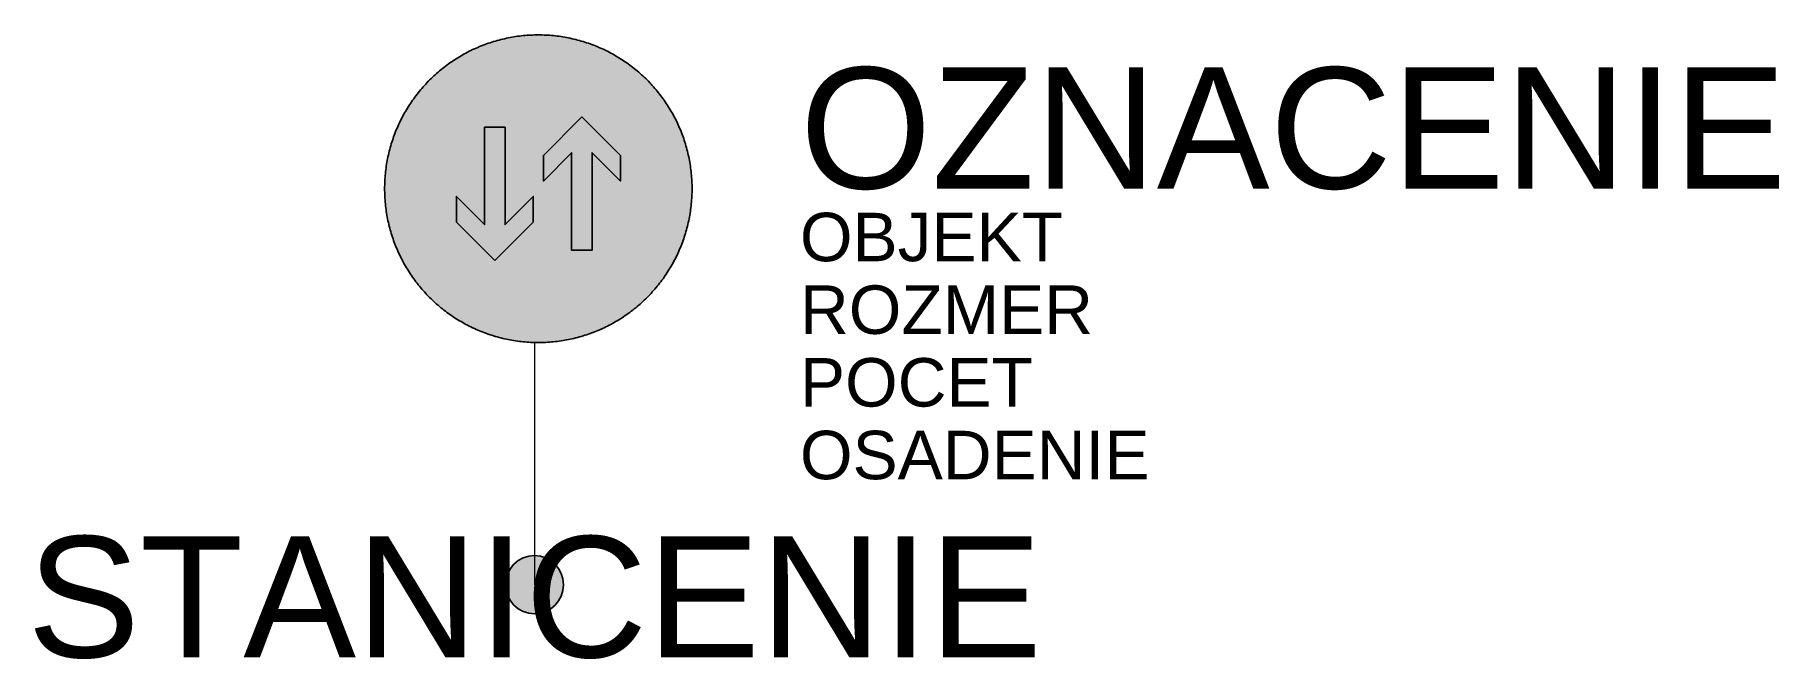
# Model space of a CAD drawing. Header units: metres. Extents: x -10.3 to 25.7, y -1.5 to 11.3.
import ezdxf
from ezdxf.enums import TextEntityAlignment as Align

# ---------------------------------------------------------------- set-up
doc = ezdxf.new("R2010")
doc.units = ezdxf.units.M
doc.layers.get('Defpoints').update_dxf_attribs({"color": 140, "lineweight": 5})
doc.styles.get("Standard").update_dxf_attribs({"font": 'arial.ttf'})

msp = doc.modelspace()

# ---------------------------------------------------------------- hatches: boundary and pattern name
at = {"true_color": 0xf1efea}
msp.add_hatch(color=7, dxfattribs=at).paths.add_polyline_path([(3.253884, 8.174093), (3.253587, 8.213507), (3.2529, 8.252903), (3.251682, 8.292221), (3.24993, 8.331464), (3.247719, 8.370707), (3.245052, 8.409797), (3.241929, 8.44889), (3.238347, 8.487827), (3.234231, 8.526764), (3.229659, 8.565551), (3.224556, 8.60426), (3.219069, 8.642894), (3.213048, 8.68145), (3.206571, 8.719856), (3.199638, 8.758184), (3.192246, 8.796362), (3.184398, 8.834462), (3.176091, 8.872409), (3.167328, 8.910203), (3.158109, 8.947922), (3.148431, 8.985566), (3.138297, 9.022979), (3.127629, 9.060317), (3.11658, 9.097427), (3.10515, 9.134459), (3.093186, 9.171341), (3.080766, 9.207992), (3.067965, 9.244568), (3.05463, 9.280916), (3.040914, 9.317189), (3.026739, 9.353231), (3.012186, 9.389045), (2.997174, 9.424706), (2.981706, 9.460214), (2.965779, 9.495572), (2.949396, 9.530624), (2.932632, 9.565601), (2.915487, 9.600272), (2.897886, 9.63479), (2.879826, 9.66908), (2.861385, 9.703217), (2.842488, 9.737051), (2.823132, 9.770729), (2.803473, 9.804182), (2.78328, 9.837329), (2.762784, 9.870323), (2.741829, 9.903014), (2.720415, 9.935552), (2.698623, 9.967784), (2.676447, 9.999788), (2.653818, 10.031486), (2.63088, 10.062956), (2.607411, 10.094198), (2.583636, 10.125137), (2.559405, 10.15577), (2.534868, 10.186172), (2.5098, 10.216349), (2.484423, 10.246142), (2.458668, 10.275707), (2.432457, 10.304969), (2.405937, 10.334), (2.378964, 10.362653), (2.351607, 10.390997), (2.323947, 10.419041), (2.295828, 10.446776), (2.267484, 10.474133), (2.238831, 10.501106), (2.2098, 10.527626), (2.180538, 10.553837), (2.150973, 10.579592), (2.12118, 10.604969), (2.091003, 10.629962), (2.060601, 10.654574), (2.029968, 10.678805), (1.999029, 10.70258), (1.967787, 10.725974), (1.936317, 10.748987), (1.904541, 10.771616), (1.872615, 10.793792), (1.840383, 10.815584), (1.807845, 10.836998), (1.775154, 10.857953), (1.74216, 10.878449), (1.709013, 10.898642), (1.67556, 10.918379), (1.641882, 10.937657), (1.608048, 10.956554), (1.573911, 10.974995), (1.539621, 10.993055), (1.505103, 11.010656), (1.470432, 11.027879), (1.435455, 11.044643), (1.400403, 11.060948), (1.365045, 11.076875), (1.329537, 11.092343), (1.293876, 11.107355), (1.257984, 11.121986), (1.221942, 11.136083), (1.185747, 11.149874), (1.149399, 11.163134), (1.112823, 11.175935), (1.076172, 11.188355), (1.03929, 11.200319), (1.002258, 11.211824), (0.965073, 11.222873), (0.92781, 11.233466), (0.890319, 11.2436), (0.852753, 11.253278), (0.815034, 11.262497), (0.77724, 11.271338), (0.739215, 11.279642), (0.701193, 11.28749), (0.66294, 11.294882), (0.624612, 11.301818), (0.586206, 11.308295), (0.547725, 11.314238), (0.509091, 11.3198), (0.470382, 11.324828), (0.43152, 11.3294), (0.392658, 11.333516), (0.353721, 11.337173), (0.314628, 11.340299), (0.275463, 11.342966), (0.236295, 11.345174), (0.197052, 11.346851), (0.157656, 11.348069), (0.118263, 11.348831), (0.078867, 11.349062), (0.039396, 11.348831), (0, 11.348069), (-0.039321, 11.346851), (-0.078564, 11.345174), (-0.117807, 11.342966), (-0.156897, 11.340299), (-0.195987, 11.337173), (-0.234924, 11.333516), (-0.273864, 11.3294), (-0.312648, 11.324828), (-0.35136, 11.3198), (-0.389991, 11.314238), (-0.42855, 11.308295), (-0.466953, 11.301818), (-0.505284, 11.294882), (-0.543459, 11.28749), (-0.581559, 11.279642), (-0.619506, 11.271338), (-0.657303, 11.262497), (-0.695022, 11.253278), (-0.732663, 11.2436), (-0.770079, 11.233466), (-0.807417, 11.222873), (-0.844524, 11.211824), (-0.881559, 11.200319), (-0.918438, 11.188355), (-0.955092, 11.175935), (-0.991668, 11.163134), (-1.028016, 11.149874), (-1.064286, 11.136083), (-1.100328, 11.121986), (-1.136142, 11.107355), (-1.171803, 11.092343), (-1.207314, 11.076875), (-1.242669, 11.060948), (-1.277799, 11.044643), (-1.312698, 11.027879), (-1.347369, 11.010656), (-1.381887, 10.993055), (-1.416177, 10.974995), (-1.450314, 10.956554), (-1.484148, 10.937657), (-1.517829, 10.918379), (-1.551279, 10.898642), (-1.584426, 10.878449), (-1.617423, 10.857953), (-1.650111, 10.836998), (-1.682649, 10.815584), (-1.714881, 10.793792), (-1.746885, 10.771616), (-1.778586, 10.748987), (-1.810056, 10.725974), (-1.841298, 10.70258), (-1.872234, 10.678805), (-1.902867, 10.654574), (-1.933272, 10.629962), (-1.963446, 10.604969), (-1.993239, 10.579592), (-2.022807, 10.553837), (-2.052066, 10.527626), (-2.0811, 10.501106), (-2.10975, 10.474133), (-2.138097, 10.446776), (-2.166213, 10.419041), (-2.193876, 10.390997), (-2.22123, 10.362653), (-2.248206, 10.334), (-2.274723, 10.304969), (-2.300937, 10.275707), (-2.326692, 10.246142), (-2.352066, 10.216349), (-2.377059, 10.186172), (-2.401671, 10.15577), (-2.425905, 10.125137), (-2.449677, 10.094198), (-2.473071, 10.062956), (-2.496084, 10.031486), (-2.518716, 9.999788), (-2.540889, 9.967784), (-2.562684, 9.935552), (-2.584095, 9.903014), (-2.60505, 9.870323), (-2.625549, 9.837329), (-2.645742, 9.804182), (-2.665476, 9.770729), (-2.684754, 9.737051), (-2.703654, 9.703217), (-2.722092, 9.66908), (-2.740152, 9.63479), (-2.757756, 9.600272), (-2.774976, 9.565601), (-2.79174, 9.530624), (-2.808048, 9.495572), (-2.823972, 9.460214), (-2.83944, 9.424706), (-2.854452, 9.389045), (-2.869083, 9.353231), (-2.88318, 9.317189), (-2.896971, 9.280916), (-2.910231, 9.244568), (-2.923032, 9.207992), (-2.935452, 9.171341), (-2.947416, 9.134459), (-2.958924, 9.097427), (-2.969973, 9.060317), (-2.980563, 9.022979), (-2.990697, 8.985566), (-3.000375, 8.947922), (-3.009597, 8.910203), (-3.018435, 8.872409), (-3.026742, 8.834462), (-3.03459, 8.796362), (-3.041982, 8.758184), (-3.048915, 8.719856), (-3.055392, 8.68145), (-3.061335, 8.642894), (-3.066897, 8.60426), (-3.071928, 8.565551), (-3.0765, 8.526764), (-3.080613, 8.487827), (-3.084273, 8.44889), (-3.087396, 8.409797), (-3.090063, 8.370707), (-3.092274, 8.331464), (-3.093948, 8.292221), (-3.095169, 8.252903), (-3.095931, 8.213507), (-3.096159, 8.174036), (-3.095931, 8.13464), (-3.095169, 8.095244), (-3.093948, 8.055848), (-3.092274, 8.016605), (-3.090063, 7.97744), (-3.087396, 7.938272), (-3.084273, 7.899182), (-3.080613, 7.860245), (-3.0765, 7.821383), (-3.071928, 7.782521), (-3.066897, 7.743809), (-3.061335, 7.705178), (-3.055392, 7.666697), (-3.048915, 7.628291), (-3.041982, 7.589963), (-3.03459, 7.55171), (-3.026742, 7.513685), (-3.018435, 7.475663), (-3.009597, 7.437866), (-3.000375, 7.400147), (-2.990697, 7.362581), (-2.980563, 7.32509), (-2.969973, 7.28783), (-2.958924, 7.250645), (-2.947416, 7.21361), (-2.935452, 7.176731), (-2.923032, 7.140077), (-2.910231, 7.103501), (-2.896971, 7.067153), (-2.88318, 7.030958), (-2.869083, 6.994916), (-2.854452, 6.959027), (-2.83944, 6.923366), (-2.823972, 6.887855), (-2.808048, 6.8525), (-2.79174, 6.817448), (-2.774976, 6.782471), (-2.757756, 6.7478), (-2.740152, 6.713282), (-2.722092, 6.678992), (-2.703654, 6.644855), (-2.684754, 6.611021), (-2.665476, 6.57734), (-2.645742, 6.54389), (-2.625549, 6.510743), (-2.60505, 6.477746), (-2.584095, 6.445058), (-2.562684, 6.41252), (-2.540889, 6.380288), (-2.518716, 6.348359), (-2.496084, 6.316583), (-2.473071, 6.285113), (-2.449677, 6.253871), (-2.425905, 6.222935), (-2.401671, 6.192302), (-2.377059, 6.161897), (-2.352066, 6.131723), (-2.326692, 6.10193), (-2.300937, 6.072362), (-2.274723, 6.043103), (-2.248206, 6.014069), (-2.22123, 5.985419), (-2.193876, 5.957072), (-2.166213, 5.928956), (-2.138097, 5.901293), (-2.10975, 5.873939), (-2.0811, 5.846963), (-2.052066, 5.820446), (-2.022807, 5.794232), (-1.993239, 5.768477), (-1.963446, 5.743103), (-1.933272, 5.718032), (-1.902867, 5.693498), (-1.872234, 5.669264), (-1.841298, 5.645492), (-1.810056, 5.62202), (-1.778586, 5.599085), (-1.746885, 5.576453), (-1.714881, 5.55428), (-1.682649, 5.532485), (-1.650111, 5.511074), (-1.617423, 5.490119), (-1.584426, 5.46962), (-1.551279, 5.449427), (-1.517829, 5.429768), (-1.484148, 5.410415), (-1.450314, 5.391515), (-1.416177, 5.373077), (-1.381887, 5.355017), (-1.347369, 5.337413), (-1.312698, 5.320268), (-1.277799, 5.303504), (-1.242669, 5.287121), (-1.207314, 5.271197), (-1.171803, 5.255729), (-1.136142, 5.240717), (-1.100328, 5.226161), (-1.064286, 5.211989), (-1.028016, 5.198273), (-0.991668, 5.184938), (-0.955092, 5.172137), (-0.918438, 5.159717), (-0.881559, 5.147753), (-0.844524, 5.136323), (-0.807417, 5.125274), (-0.770079, 5.114606), (-0.732663, 5.104472), (-0.695022, 5.094794), (-0.657303, 5.085572), (-0.619506, 5.076809), (-0.581559, 5.068505), (-0.543459, 5.060657), (-0.505284, 5.053265), (-0.466953, 5.046329), (-0.42855, 5.039852), (-0.389991, 5.033834), (-0.35136, 5.028347), (-0.312648, 5.023241), (-0.273864, 5.018669), (-0.234924, 5.014556), (-0.195987, 5.010974), (-0.156897, 5.007848), (-0.117807, 5.005181), (-0.078564, 5.002973), (-0.039321, 5.001221), (0, 5), (0.039396, 4.999316), (0.078867, 4.999085), (0.118263, 4.999316), (0.157656, 5), (0.197052, 5.001221), (0.236295, 5.002973), (0.275463, 5.005181), (0.314628, 5.007848), (0.353721, 5.010974), (0.392658, 5.014556), (0.43152, 5.018669), (0.470382, 5.023241), (0.509091, 5.028347), (0.547725, 5.033834), (0.586206, 5.039852), (0.624612, 5.046329), (0.66294, 5.053265), (0.701193, 5.060657), (0.739215, 5.068505), (0.77724, 5.076809), (0.815034, 5.085572), (0.852753, 5.094794), (0.890319, 5.104472), (0.92781, 5.114606), (0.965073, 5.125274), (1.002258, 5.136323), (1.03929, 5.147753), (1.076172, 5.159717), (1.112823, 5.172137), (1.149399, 5.184938), (1.185747, 5.198273), (1.221942, 5.211989), (1.257984, 5.226161), (1.293876, 5.240717), (1.329537, 5.255729), (1.365045, 5.271197), (1.400403, 5.287121), (1.435455, 5.303504), (1.470432, 5.320268), (1.505103, 5.337413), (1.539621, 5.355017), (1.573911, 5.373077), (1.608048, 5.391515), (1.641882, 5.410415), (1.67556, 5.429768), (1.709013, 5.449427), (1.74216, 5.46962), (1.775154, 5.490119), (1.807845, 5.511074), (1.840383, 5.532485), (1.872615, 5.55428), (1.904541, 5.576453), (1.936317, 5.599085), (1.967787, 5.62202), (1.999029, 5.645492), (2.029968, 5.669264), (2.060601, 5.693498), (2.091003, 5.718032), (2.12118, 5.743103), (2.150973, 5.768477), (2.180538, 5.794232), (2.2098, 5.820446), (2.238831, 5.846963), (2.267484, 5.873939), (2.295828, 5.901293), (2.323947, 5.928956), (2.351607, 5.957072), (2.378964, 5.985419), (2.405937, 6.014069), (2.432457, 6.043103), (2.458668, 6.072362), (2.484423, 6.10193), (2.5098, 6.131723), (2.534868, 6.161897), (2.559405, 6.192302), (2.583636, 6.222935), (2.607411, 6.253871), (2.63088, 6.285113), (2.653818, 6.316583), (2.676447, 6.348359), (2.698623, 6.380288), (2.720415, 6.41252), (2.741829, 6.445058), (2.762784, 6.477746), (2.78328, 6.510743), (2.803473, 6.54389), (2.823132, 6.57734), (2.842488, 6.611021), (2.861385, 6.644855), (2.879826, 6.678992), (2.897886, 6.713282), (2.915487, 6.7478), (2.932632, 6.782471), (2.949396, 6.817448), (2.965779, 6.8525), (2.981706, 6.887855), (2.997174, 6.923366), (3.012186, 6.959027), (3.026739, 6.994916), (3.040914, 7.030958), (3.05463, 7.067153), (3.067965, 7.103501), (3.080766, 7.140077), (3.093186, 7.176731), (3.10515, 7.21361), (3.11658, 7.250645), (3.127629, 7.28783), (3.138297, 7.32509), (3.148431, 7.362581), (3.158109, 7.400147), (3.167328, 7.437866), (3.176091, 7.475663), (3.184398, 7.513685), (3.192246, 7.55171), (3.199638, 7.589963), (3.206571, 7.628291), (3.213048, 7.666697), (3.219069, 7.705178), (3.224556, 7.743809), (3.229659, 7.782521), (3.234231, 7.821383), (3.238347, 7.860245), (3.241929, 7.899182), (3.245052, 7.938272), (3.247719, 7.97744), (3.24993, 8.016605), (3.251682, 8.055848), (3.2529, 8.095244), (3.253587, 8.13464), (3.253815, 8.174036)])
at = {"true_color": 0x9b9b9b}
h = msp.add_hatch(color=253, dxfattribs=at)
edge = h.paths.add_edge_path()
edge.add_line((3.095133, 8.174093), (3.094863, 8.211527))
edge.add_line((3.094863, 8.211527), (3.094176, 8.24894))
edge.add_line((3.094176, 8.24894), (3.093033, 8.286278))
edge.add_line((3.093033, 8.286278), (3.091356, 8.323616))
edge.add_line((3.091356, 8.323616), (3.089301, 8.360879))
edge.add_line((3.089301, 8.360879), (3.086784, 8.398064))
edge.add_line((3.086784, 8.398064), (3.083814, 8.435174))
edge.add_line((3.083814, 8.435174), (3.080307, 8.472206))
edge.add_line((3.080307, 8.472206), (3.076422, 8.509088))
edge.add_line((3.076422, 8.509088), (3.072078, 8.545967))
edge.add_line((3.072078, 8.545967), (3.067278, 8.582771))
edge.add_line((3.067278, 8.582771), (3.062019, 8.619425))
edge.add_line((3.062019, 8.619425), (3.056382, 8.656076))
edge.add_line((3.056382, 8.656076), (3.050208, 8.692577))
edge.add_line((3.050208, 8.692577), (3.043656, 8.728925))
edge.add_line((3.043656, 8.728925), (3.036645, 8.76527))
edge.add_line((3.036645, 8.76527), (3.029178, 8.80139))
edge.add_line((3.029178, 8.80139), (3.021252, 8.83751))
edge.add_line((3.021252, 8.83751), (3.012948, 8.873399))
edge.add_line((3.012948, 8.873399), (3.004107, 8.909288))
edge.add_line((3.004107, 8.909288), (2.994963, 8.944952))
edge.add_line((2.994963, 8.944952), (2.985288, 8.980535))
edge.add_line((2.985288, 8.980535), (2.975229, 9.015968))
edge.add_line((2.975229, 9.015968), (2.964714, 9.051251))
edge.add_line((2.964714, 9.051251), (2.953815, 9.086453))
edge.add_line((2.953815, 9.086453), (2.942463, 9.12143))
edge.add_line((2.942463, 9.12143), (2.930652, 9.156329))
edge.add_line((2.930652, 9.156329), (2.91846, 9.191078))
edge.add_line((2.91846, 9.191078), (2.905887, 9.225596))
edge.add_line((2.905887, 9.225596), (2.892855, 9.260039))
edge.add_line((2.892855, 9.260039), (2.87937, 9.294251))
edge.add_line((2.87937, 9.294251), (2.865501, 9.328313))
edge.add_line((2.865501, 9.328313), (2.851251, 9.362222))
edge.add_line((2.851251, 9.362222), (2.836545, 9.395903))
edge.add_line((2.836545, 9.395903), (2.821458, 9.429506))
edge.add_line((2.821458, 9.429506), (2.805912, 9.462806))
edge.add_line((2.805912, 9.462806), (2.789985, 9.496028))
edge.add_line((2.789985, 9.496028), (2.77368, 9.529025))
edge.add_line((2.77368, 9.529025), (2.756916, 9.561791))
edge.add_line((2.756916, 9.561791), (2.739771, 9.594404))
edge.add_line((2.739771, 9.594404), (2.722245, 9.626789))
edge.add_line((2.722245, 9.626789), (2.704338, 9.658946))
edge.add_line((2.704338, 9.658946), (2.685972, 9.690872))
edge.add_line((2.685972, 9.690872), (2.667228, 9.722648))
edge.add_line((2.667228, 9.722648), (2.648103, 9.754196))
edge.add_line((2.648103, 9.754196), (2.628594, 9.785513))
edge.add_line((2.628594, 9.785513), (2.608629, 9.816602))
edge.add_line((2.608629, 9.816602), (2.588361, 9.847463))
edge.add_line((2.588361, 9.847463), (2.567634, 9.878096))
edge.add_line((2.567634, 9.878096), (2.546604, 9.908501))
edge.add_line((2.546604, 9.908501), (2.525115, 9.9386))
edge.add_line((2.525115, 9.9386), (2.503245, 9.968546))
edge.add_line((2.503245, 9.968546), (2.480994, 9.998186))
edge.add_line((2.480994, 9.998186), (2.45844, 10.027601))
edge.add_line((2.45844, 10.027601), (2.435427, 10.05671))
edge.add_line((2.435427, 10.05671), (2.412033, 10.085588))
edge.add_line((2.412033, 10.085588), (2.388336, 10.114241))
edge.add_line((2.388336, 10.114241), (2.36418, 10.142585))
edge.add_line((2.36418, 10.142585), (2.339721, 10.170629))
edge.add_line((2.339721, 10.170629), (2.314803, 10.198442))
edge.add_line((2.314803, 10.198442), (2.289582, 10.226024))
edge.add_line((2.289582, 10.226024), (2.263977, 10.253228))
edge.add_line((2.263977, 10.253228), (2.237994, 10.280204))
edge.add_line((2.237994, 10.280204), (2.211705, 10.306874))
edge.add_line((2.211705, 10.306874), (2.185035, 10.333163))
edge.add_line((2.185035, 10.333163), (2.158059, 10.359146))
edge.add_line((2.158059, 10.359146), (2.130855, 10.384751))
edge.add_line((2.130855, 10.384751), (2.103273, 10.409972))
edge.add_line((2.103273, 10.409972), (2.07546, 10.434812))
edge.add_line((2.07546, 10.434812), (2.047416, 10.459349))
edge.add_line((2.047416, 10.459349), (2.019072, 10.48343))
edge.add_line((2.019072, 10.48343), (1.990419, 10.507202))
edge.add_line((1.990419, 10.507202), (1.961541, 10.530596))
edge.add_line((1.961541, 10.530596), (1.932432, 10.553609))
edge.add_line((1.932432, 10.553609), (1.903017, 10.576163))
edge.add_line((1.903017, 10.576163), (1.873377, 10.598414))
edge.add_line((1.873377, 10.598414), (1.843431, 10.620284))
edge.add_line((1.843431, 10.620284), (1.813332, 10.641773))
edge.add_line((1.813332, 10.641773), (1.782927, 10.662803))
edge.add_line((1.782927, 10.662803), (1.752294, 10.68353))
edge.add_line((1.752294, 10.68353), (1.721433, 10.703798))
edge.add_line((1.721433, 10.703798), (1.690344, 10.723763))
edge.add_line((1.690344, 10.723763), (1.659027, 10.743272))
edge.add_line((1.659027, 10.743272), (1.627479, 10.762397))
edge.add_line((1.627479, 10.762397), (1.595703, 10.781141))
edge.add_line((1.595703, 10.781141), (1.563777, 10.799507))
edge.add_line((1.563777, 10.799507), (1.531542, 10.817414))
edge.add_line((1.531542, 10.817414), (1.499157, 10.83494))
edge.add_line((1.499157, 10.83494), (1.466622, 10.852085))
edge.add_line((1.466622, 10.852085), (1.433778, 10.868849))
edge.add_line((1.433778, 10.868849), (1.400859, 10.885154))
edge.add_line((1.400859, 10.885154), (1.367637, 10.901081))
edge.add_line((1.367637, 10.901081), (1.334337, 10.916627))
edge.add_line((1.334337, 10.916627), (1.300734, 10.931714))
edge.add_line((1.300734, 10.931714), (1.267053, 10.94642))
edge.add_line((1.267053, 10.94642), (1.233144, 10.96067))
edge.add_line((1.233144, 10.96067), (1.199082, 10.974539))
edge.add_line((1.199082, 10.974539), (1.164792, 10.988024))
edge.add_line((1.164792, 10.988024), (1.130427, 11.001056))
edge.add_line((1.130427, 11.001056), (1.095831, 11.013704))
edge.add_line((1.095831, 11.013704), (1.06116, 11.025896))
edge.add_line((1.06116, 11.025896), (1.026261, 11.037632))
edge.add_line((1.026261, 11.037632), (0.991284, 11.048984))
edge.add_line((0.991284, 11.048984), (0.956082, 11.059958))
edge.add_line((0.956082, 11.059958), (0.920799, 11.070398))
edge.add_line((0.920799, 11.070398), (0.885366, 11.080457))
edge.add_line((0.885366, 11.080457), (0.849783, 11.090132))
edge.add_line((0.849783, 11.090132), (0.814044, 11.099354))
edge.add_line((0.814044, 11.099354), (0.77823, 11.108117))
edge.add_line((0.77823, 11.108117), (0.742263, 11.116421))
edge.add_line((0.742263, 11.116421), (0.706221, 11.124347))
edge.add_line((0.706221, 11.124347), (0.670026, 11.131814))
edge.add_line((0.670026, 11.131814), (0.633756, 11.138825))
edge.add_line((0.633756, 11.138825), (0.59733, 11.145455))
edge.add_line((0.59733, 11.145455), (0.560832, 11.151551))
edge.add_line((0.560832, 11.151551), (0.524256, 11.157266))
edge.add_line((0.524256, 11.157266), (0.487602, 11.162522))
edge.add_line((0.487602, 11.162522), (0.450798, 11.167325))
edge.add_line((0.450798, 11.167325), (0.413919, 11.171666))
edge.add_line((0.413919, 11.171666), (0.376962, 11.175554))
edge.add_line((0.376962, 11.175554), (0.339927, 11.178983))
edge.add_line((0.339927, 11.178983), (0.302817, 11.181953))
edge.add_line((0.302817, 11.181953), (0.265632, 11.184545))
edge.add_line((0.265632, 11.184545), (0.228447, 11.186603))
edge.add_line((0.228447, 11.186603), (0.191109, 11.188202))
edge.add_line((0.191109, 11.188202), (0.153771, 11.189345))
edge.add_line((0.153771, 11.189345), (0.116358, 11.190107))
edge.add_line((0.116358, 11.190107), (0.078867, 11.190335))
edge.add_line((0.078867, 11.190335), (0.041376, 11.190107))
edge.add_line((0.041376, 11.190107), (0.003963, 11.189345))
edge.add_line((0.003963, 11.189345), (-0.033375, 11.188202))
edge.add_line((-0.033375, 11.188202), (-0.070713, 11.186603))
edge.add_line((-0.070713, 11.186603), (-0.107976, 11.184545))
edge.add_line((-0.107976, 11.184545), (-0.145161, 11.181953))
edge.add_line((-0.145161, 11.181953), (-0.182271, 11.178983))
edge.add_line((-0.182271, 11.178983), (-0.219303, 11.175554))
edge.add_line((-0.219303, 11.175554), (-0.256185, 11.171666))
edge.add_line((-0.256185, 11.171666), (-0.293067, 11.167325))
edge.add_line((-0.293067, 11.167325), (-0.329871, 11.162522))
edge.add_line((-0.329871, 11.162522), (-0.366522, 11.157266))
edge.add_line((-0.366522, 11.157266), (-0.403176, 11.151551))
edge.add_line((-0.403176, 11.151551), (-0.439674, 11.145455))
edge.add_line((-0.439674, 11.145455), (-0.476022, 11.138825))
edge.add_line((-0.476022, 11.138825), (-0.51237, 11.131814))
edge.add_line((-0.51237, 11.131814), (-0.548487, 11.124347))
edge.add_line((-0.548487, 11.124347), (-0.584607, 11.116421))
edge.add_line((-0.584607, 11.116421), (-0.620496, 11.108117))
edge.add_line((-0.620496, 11.108117), (-0.656388, 11.099354))
edge.add_line((-0.656388, 11.099354), (-0.692049, 11.090132))
edge.add_line((-0.692049, 11.090132), (-0.727635, 11.080457))
edge.add_line((-0.727635, 11.080457), (-0.763068, 11.070398))
edge.add_line((-0.763068, 11.070398), (-0.798348, 11.059958))
edge.add_line((-0.798348, 11.059958), (-0.833553, 11.048984))
edge.add_line((-0.833553, 11.048984), (-0.868527, 11.037632))
edge.add_line((-0.868527, 11.037632), (-0.903429, 11.025896))
edge.add_line((-0.903429, 11.025896), (-0.938175, 11.013704))
edge.add_line((-0.938175, 11.013704), (-0.972693, 11.001056))
edge.add_line((-0.972693, 11.001056), (-1.007136, 10.988024))
edge.add_line((-1.007136, 10.988024), (-1.041351, 10.974539))
edge.add_line((-1.041351, 10.974539), (-1.07541, 10.96067))
edge.add_line((-1.07541, 10.96067), (-1.109319, 10.94642))
edge.add_line((-1.109319, 10.94642), (-1.143, 10.931714))
edge.add_line((-1.143, 10.931714), (-1.176606, 10.916627))
edge.add_line((-1.176606, 10.916627), (-1.209903, 10.901081))
edge.add_line((-1.209903, 10.901081), (-1.243128, 10.885154))
edge.add_line((-1.243128, 10.885154), (-1.276122, 10.868849))
edge.add_line((-1.276122, 10.868849), (-1.308888, 10.852085))
edge.add_line((-1.308888, 10.852085), (-1.341501, 10.83494))
edge.add_line((-1.341501, 10.83494), (-1.373886, 10.817414))
edge.add_line((-1.373886, 10.817414), (-1.406043, 10.799507))
edge.add_line((-1.406043, 10.799507), (-1.437972, 10.781141))
edge.add_line((-1.437972, 10.781141), (-1.469745, 10.762397))
edge.add_line((-1.469745, 10.762397), (-1.501293, 10.743272))
edge.add_line((-1.501293, 10.743272), (-1.53261, 10.723763))
edge.add_line((-1.53261, 10.723763), (-1.563702, 10.703798))
edge.add_line((-1.563702, 10.703798), (-1.594563, 10.68353))
edge.add_line((-1.594563, 10.68353), (-1.625193, 10.662803))
edge.add_line((-1.625193, 10.662803), (-1.655598, 10.641773))
edge.add_line((-1.655598, 10.641773), (-1.685697, 10.620284))
edge.add_line((-1.685697, 10.620284), (-1.715643, 10.598414))
edge.add_line((-1.715643, 10.598414), (-1.745286, 10.576163))
edge.add_line((-1.745286, 10.576163), (-1.774698, 10.553609))
edge.add_line((-1.774698, 10.553609), (-1.803807, 10.530596))
edge.add_line((-1.803807, 10.530596), (-1.832688, 10.507202))
edge.add_line((-1.832688, 10.507202), (-1.861338, 10.48343))
edge.add_line((-1.861338, 10.48343), (-1.889685, 10.459349))
edge.add_line((-1.889685, 10.459349), (-1.917726, 10.434812))
edge.add_line((-1.917726, 10.434812), (-1.945539, 10.409972))
edge.add_line((-1.945539, 10.409972), (-1.973124, 10.384751))
edge.add_line((-1.973124, 10.384751), (-2.000328, 10.359146))
edge.add_line((-2.000328, 10.359146), (-2.027301, 10.333163))
edge.add_line((-2.027301, 10.333163), (-2.053971, 10.306874))
edge.add_line((-2.053971, 10.306874), (-2.08026, 10.280204))
edge.add_line((-2.08026, 10.280204), (-2.106246, 10.253228))
edge.add_line((-2.106246, 10.253228), (-2.131848, 10.226024))
edge.add_line((-2.131848, 10.226024), (-2.157069, 10.198442))
edge.add_line((-2.157069, 10.198442), (-2.181912, 10.170629))
edge.add_line((-2.181912, 10.170629), (-2.206449, 10.142585))
edge.add_line((-2.206449, 10.142585), (-2.230527, 10.114241))
edge.add_line((-2.230527, 10.114241), (-2.254302, 10.085588))
edge.add_line((-2.254302, 10.085588), (-2.277696, 10.05671))
edge.add_line((-2.277696, 10.05671), (-2.300706, 10.027601))
edge.add_line((-2.300706, 10.027601), (-2.323263, 9.998186))
edge.add_line((-2.323263, 9.998186), (-2.345514, 9.968546))
edge.add_line((-2.345514, 9.968546), (-2.367381, 9.9386))
edge.add_line((-2.367381, 9.9386), (-2.38887, 9.908501))
edge.add_line((-2.38887, 9.908501), (-2.409903, 9.878096))
edge.add_line((-2.409903, 9.878096), (-2.430627, 9.847463))
edge.add_line((-2.430627, 9.847463), (-2.450898, 9.816602))
edge.add_line((-2.450898, 9.816602), (-2.470863, 9.785513))
edge.add_line((-2.470863, 9.785513), (-2.490369, 9.754196))
edge.add_line((-2.490369, 9.754196), (-2.509494, 9.722648))
edge.add_line((-2.509494, 9.722648), (-2.528241, 9.690872))
edge.add_line((-2.528241, 9.690872), (-2.546604, 9.658946))
edge.add_line((-2.546604, 9.658946), (-2.564511, 9.626789))
edge.add_line((-2.564511, 9.626789), (-2.582037, 9.594404))
edge.add_line((-2.582037, 9.594404), (-2.599182, 9.561791))
edge.add_line((-2.599182, 9.561791), (-2.615946, 9.529025))
edge.add_line((-2.615946, 9.529025), (-2.632254, 9.496028))
edge.add_line((-2.632254, 9.496028), (-2.648178, 9.462806))
edge.add_line((-2.648178, 9.462806), (-2.663724, 9.429506))
edge.add_line((-2.663724, 9.429506), (-2.678811, 9.395903))
edge.add_line((-2.678811, 9.395903), (-2.693517, 9.362222))
edge.add_line((-2.693517, 9.362222), (-2.707767, 9.328313))
edge.add_line((-2.707767, 9.328313), (-2.721636, 9.294251))
edge.add_line((-2.721636, 9.294251), (-2.735124, 9.260039))
edge.add_line((-2.735124, 9.260039), (-2.748153, 9.225596))
edge.add_line((-2.748153, 9.225596), (-2.760804, 9.191078))
edge.add_line((-2.760804, 9.191078), (-2.772996, 9.156329))
edge.add_line((-2.772996, 9.156329), (-2.784729, 9.12143))
edge.add_line((-2.784729, 9.12143), (-2.796084, 9.086453))
edge.add_line((-2.796084, 9.086453), (-2.807055, 9.051251))
edge.add_line((-2.807055, 9.051251), (-2.817495, 9.015968))
edge.add_line((-2.817495, 9.015968), (-2.827554, 8.980535))
edge.add_line((-2.827554, 8.980535), (-2.837232, 8.944952))
edge.add_line((-2.837232, 8.944952), (-2.846451, 8.909288))
edge.add_line((-2.846451, 8.909288), (-2.855214, 8.873399))
edge.add_line((-2.855214, 8.873399), (-2.863521, 8.83751))
edge.add_line((-2.863521, 8.83751), (-2.871444, 8.80139))
edge.add_line((-2.871444, 8.80139), (-2.878914, 8.76527))
edge.add_line((-2.878914, 8.76527), (-2.885922, 8.728925))
edge.add_line((-2.885922, 8.728925), (-2.892552, 8.692577))
edge.add_line((-2.892552, 8.692577), (-2.898648, 8.656076))
edge.add_line((-2.898648, 8.656076), (-2.904363, 8.619425))
edge.add_line((-2.904363, 8.619425), (-2.909622, 8.582771))
edge.add_line((-2.909622, 8.582771), (-2.914422, 8.545967))
edge.add_line((-2.914422, 8.545967), (-2.918766, 8.509088))
edge.add_line((-2.918766, 8.509088), (-2.922651, 8.472206))
edge.add_line((-2.922651, 8.472206), (-2.92608, 8.435174))
edge.add_line((-2.92608, 8.435174), (-2.929053, 8.398064))
edge.add_line((-2.929053, 8.398064), (-2.931642, 8.360879))
edge.add_line((-2.931642, 8.360879), (-2.9337, 8.323616))
edge.add_line((-2.9337, 8.323616), (-2.935302, 8.286278))
edge.add_line((-2.935302, 8.286278), (-2.936445, 8.24894))
edge.add_line((-2.936445, 8.24894), (-2.937207, 8.211527))
edge.add_line((-2.937207, 8.211527), (-2.937435, 8.174036))
edge.add_line((-2.937435, 8.174036), (-2.937207, 8.136545))
edge.add_line((-2.937207, 8.136545), (-2.936445, 8.099132))
edge.add_line((-2.936445, 8.099132), (-2.935302, 8.061794))
edge.add_line((-2.935302, 8.061794), (-2.9337, 8.024456))
edge.add_line((-2.9337, 8.024456), (-2.931642, 7.987268))
edge.add_line((-2.931642, 7.987268), (-2.929053, 7.950083))
edge.add_line((-2.929053, 7.950083), (-2.92608, 7.912973))
edge.add_line((-2.92608, 7.912973), (-2.922651, 7.875941))
edge.add_line((-2.922651, 7.875941), (-2.918766, 7.838984))
edge.add_line((-2.918766, 7.838984), (-2.914422, 7.802102))
edge.add_line((-2.914422, 7.802102), (-2.909622, 7.765298))
edge.add_line((-2.909622, 7.765298), (-2.904363, 7.728647))
edge.add_line((-2.904363, 7.728647), (-2.898648, 7.692071))
edge.add_line((-2.898648, 7.692071), (-2.892552, 7.65557))
edge.add_line((-2.892552, 7.65557), (-2.885922, 7.619147))
edge.add_line((-2.885922, 7.619147), (-2.878914, 7.582877))
edge.add_line((-2.878914, 7.582877), (-2.871444, 7.546682))
edge.add_line((-2.871444, 7.546682), (-2.863521, 7.510637))
edge.add_line((-2.863521, 7.510637), (-2.855214, 7.474673))
edge.add_line((-2.855214, 7.474673), (-2.846451, 7.438859))
edge.add_line((-2.846451, 7.438859), (-2.837232, 7.40312))
edge.add_line((-2.837232, 7.40312), (-2.827554, 7.367534))
edge.add_line((-2.827554, 7.367534), (-2.817495, 7.332101))
edge.add_line((-2.817495, 7.332101), (-2.807055, 7.296821))
edge.add_line((-2.807055, 7.296821), (-2.796084, 7.261616))
edge.add_line((-2.796084, 7.261616), (-2.784729, 7.226642))
edge.add_line((-2.784729, 7.226642), (-2.772996, 7.19174))
edge.add_line((-2.772996, 7.19174), (-2.760804, 7.157069))
edge.add_line((-2.760804, 7.157069), (-2.748153, 7.122476))
edge.add_line((-2.748153, 7.122476), (-2.735124, 7.088108))
edge.add_line((-2.735124, 7.088108), (-2.721636, 7.053818))
edge.add_line((-2.721636, 7.053818), (-2.707767, 7.019759))
edge.add_line((-2.707767, 7.019759), (-2.693517, 6.98585))
edge.add_line((-2.693517, 6.98585), (-2.678811, 6.952169))
edge.add_line((-2.678811, 6.952169), (-2.663724, 6.918563))
edge.add_line((-2.663724, 6.918563), (-2.648178, 6.885266))
edge.add_line((-2.648178, 6.885266), (-2.632254, 6.852041))
edge.add_line((-2.632254, 6.852041), (-2.615946, 6.819122))
edge.add_line((-2.615946, 6.819122), (-2.599182, 6.786281))
edge.add_line((-2.599182, 6.786281), (-2.582037, 6.753743))
edge.add_line((-2.582037, 6.753743), (-2.564511, 6.721358))
edge.add_line((-2.564511, 6.721358), (-2.546604, 6.689126))
edge.add_line((-2.546604, 6.689126), (-2.528241, 6.657197))
edge.add_line((-2.528241, 6.657197), (-2.509494, 6.625424))
edge.add_line((-2.509494, 6.625424), (-2.490369, 6.593876))
edge.add_line((-2.490369, 6.593876), (-2.470863, 6.562559))
edge.add_line((-2.470863, 6.562559), (-2.450898, 6.531467))
edge.add_line((-2.450898, 6.531467), (-2.430627, 6.500606))
edge.add_line((-2.430627, 6.500606), (-2.409903, 6.469976))
edge.add_line((-2.409903, 6.469976), (-2.38887, 6.439571))
edge.add_line((-2.38887, 6.439571), (-2.367381, 6.409472))
edge.add_line((-2.367381, 6.409472), (-2.345514, 6.379526))
edge.add_line((-2.345514, 6.379526), (-2.323263, 6.349883))
edge.add_line((-2.323263, 6.349883), (-2.300706, 6.320471))
edge.add_line((-2.300706, 6.320471), (-2.277696, 6.291362))
edge.add_line((-2.277696, 6.291362), (-2.254302, 6.262481))
edge.add_line((-2.254302, 6.262481), (-2.230527, 6.233831))
edge.add_line((-2.230527, 6.233831), (-2.206449, 6.205484))
edge.add_line((-2.206449, 6.205484), (-2.181912, 6.177443))
edge.add_line((-2.181912, 6.177443), (-2.157069, 6.14963))
edge.add_line((-2.157069, 6.14963), (-2.131848, 6.122045))
edge.add_line((-2.131848, 6.122045), (-2.106246, 6.094841))
edge.add_line((-2.106246, 6.094841), (-2.08026, 6.067868))
edge.add_line((-2.08026, 6.067868), (-2.053971, 6.041198))
edge.add_line((-2.053971, 6.041198), (-2.027301, 6.014909))
edge.add_line((-2.027301, 6.014909), (-2.000328, 5.988923))
edge.add_line((-2.000328, 5.988923), (-1.973124, 5.963321))
edge.add_line((-1.973124, 5.963321), (-1.945539, 5.9381))
edge.add_line((-1.945539, 5.9381), (-1.917726, 5.913182))
edge.add_line((-1.917726, 5.913182), (-1.889685, 5.88872))
edge.add_line((-1.889685, 5.88872), (-1.861338, 5.864567))
edge.add_line((-1.861338, 5.864567), (-1.832688, 5.840867))
edge.add_line((-1.832688, 5.840867), (-1.803807, 5.817473))
edge.add_line((-1.803807, 5.817473), (-1.774698, 5.794463))
edge.add_line((-1.774698, 5.794463), (-1.745286, 5.771906))
edge.add_line((-1.745286, 5.771906), (-1.715643, 5.749655))
edge.add_line((-1.715643, 5.749655), (-1.685697, 5.727788))
edge.add_line((-1.685697, 5.727788), (-1.655598, 5.706299))
edge.add_line((-1.655598, 5.706299), (-1.625193, 5.685266))
edge.add_line((-1.625193, 5.685266), (-1.594563, 5.664542))
edge.add_line((-1.594563, 5.664542), (-1.563702, 5.644271))
edge.add_line((-1.563702, 5.644271), (-1.53261, 5.624306))
edge.add_line((-1.53261, 5.624306), (-1.501293, 5.6048))
edge.add_line((-1.501293, 5.6048), (-1.469745, 5.585675))
edge.add_line((-1.469745, 5.585675), (-1.437972, 5.566928))
edge.add_line((-1.437972, 5.566928), (-1.406043, 5.548565))
edge.add_line((-1.406043, 5.548565), (-1.373886, 5.530658))
edge.add_line((-1.373886, 5.530658), (-1.341501, 5.513132))
edge.add_line((-1.341501, 5.513132), (-1.308888, 5.495987))
edge.add_line((-1.308888, 5.495987), (-1.276122, 5.479223))
edge.add_line((-1.276122, 5.479223), (-1.243128, 5.462915))
edge.add_line((-1.243128, 5.462915), (-1.209903, 5.446991))
edge.add_line((-1.209903, 5.446991), (-1.176606, 5.431445))
edge.add_line((-1.176606, 5.431445), (-1.143, 5.416358))
edge.add_line((-1.143, 5.416358), (-1.109319, 5.401652))
edge.add_line((-1.109319, 5.401652), (-1.07541, 5.387402))
edge.add_line((-1.07541, 5.387402), (-1.041351, 5.373533))
edge.add_line((-1.041351, 5.373533), (-1.007136, 5.360045))
edge.add_line((-1.007136, 5.360045), (-0.972693, 5.347016))
edge.add_line((-0.972693, 5.347016), (-0.938175, 5.334443))
edge.add_line((-0.938175, 5.334443), (-0.903429, 5.322251))
edge.add_line((-0.903429, 5.322251), (-0.868527, 5.31044))
edge.add_line((-0.868527, 5.31044), (-0.833553, 5.299085))
edge.add_line((-0.833553, 5.299085), (-0.798348, 5.288189))
edge.add_line((-0.798348, 5.288189), (-0.763068, 5.277674))
edge.add_line((-0.763068, 5.277674), (-0.727635, 5.267615))
edge.add_line((-0.727635, 5.267615), (-0.692049, 5.257937))
edge.add_line((-0.692049, 5.257937), (-0.656388, 5.248793))
edge.add_line((-0.656388, 5.248793), (-0.620496, 5.239955))
edge.add_line((-0.620496, 5.239955), (-0.584607, 5.231648))
edge.add_line((-0.584607, 5.231648), (-0.548487, 5.223725))
edge.add_line((-0.548487, 5.223725), (-0.51237, 5.216255))
edge.add_line((-0.51237, 5.216255), (-0.476022, 5.209247))
edge.add_line((-0.476022, 5.209247), (-0.439674, 5.202692))
edge.add_line((-0.439674, 5.202692), (-0.403176, 5.196521))
edge.add_line((-0.403176, 5.196521), (-0.366522, 5.190881))
edge.add_line((-0.366522, 5.190881), (-0.329871, 5.185625))
edge.add_line((-0.329871, 5.185625), (-0.293067, 5.180822))
edge.add_line((-0.293067, 5.180822), (-0.256185, 5.176481))
edge.add_line((-0.256185, 5.176481), (-0.219303, 5.172593))
edge.add_line((-0.219303, 5.172593), (-0.182271, 5.169089))
edge.add_line((-0.182271, 5.169089), (-0.145161, 5.166116))
edge.add_line((-0.145161, 5.166116), (-0.107976, 5.163602))
edge.add_line((-0.107976, 5.163602), (-0.070713, 5.161544))
edge.add_line((-0.070713, 5.161544), (-0.033375, 5.159867))
edge.add_line((-0.033375, 5.159867), (0.003963, 5.158724))
edge.add_line((0.003963, 5.158724), (0.041376, 5.15804))
edge.add_line((0.041376, 5.15804), (0.078867, 5.157812))
edge.add_line((0.078867, 5.157812), (0.116358, 5.15804))
edge.add_line((0.116358, 5.15804), (0.153771, 5.158724))
edge.add_line((0.153771, 5.158724), (0.191109, 5.159867))
edge.add_line((0.191109, 5.159867), (0.228447, 5.161544))
edge.add_line((0.228447, 5.161544), (0.265632, 5.163602))
edge.add_line((0.265632, 5.163602), (0.302817, 5.166116))
edge.add_line((0.302817, 5.166116), (0.339927, 5.169089))
edge.add_line((0.339927, 5.169089), (0.376962, 5.172593))
edge.add_line((0.376962, 5.172593), (0.413919, 5.176481))
edge.add_line((0.413919, 5.176481), (0.450798, 5.180822))
edge.add_line((0.450798, 5.180822), (0.487602, 5.185625))
edge.add_line((0.487602, 5.185625), (0.524256, 5.190881))
edge.add_line((0.524256, 5.190881), (0.560832, 5.196521))
edge.add_line((0.560832, 5.196521), (0.59733, 5.202692))
edge.add_line((0.59733, 5.202692), (0.633756, 5.209247))
edge.add_line((0.633756, 5.209247), (0.670026, 5.216255))
edge.add_line((0.670026, 5.216255), (0.706221, 5.223725))
edge.add_line((0.706221, 5.223725), (0.742263, 5.231648))
edge.add_line((0.742263, 5.231648), (0.77823, 5.239955))
edge.add_line((0.77823, 5.239955), (0.814044, 5.248793))
edge.add_line((0.814044, 5.248793), (0.849783, 5.257937))
edge.add_line((0.849783, 5.257937), (0.885366, 5.267615))
edge.add_line((0.885366, 5.267615), (0.920799, 5.277674))
edge.add_line((0.920799, 5.277674), (0.956082, 5.288189))
edge.add_line((0.956082, 5.288189), (0.991284, 5.299085))
edge.add_line((0.991284, 5.299085), (1.026261, 5.31044))
edge.add_line((1.026261, 5.31044), (1.06116, 5.322251))
edge.add_line((1.06116, 5.322251), (1.095831, 5.334443))
edge.add_line((1.095831, 5.334443), (1.130427, 5.347016))
edge.add_line((1.130427, 5.347016), (1.164792, 5.360045))
edge.add_line((1.164792, 5.360045), (1.199082, 5.373533))
edge.add_line((1.199082, 5.373533), (1.233144, 5.387402))
edge.add_line((1.233144, 5.387402), (1.267053, 5.401652))
edge.add_line((1.267053, 5.401652), (1.300734, 5.416358))
edge.add_line((1.300734, 5.416358), (1.334337, 5.431445))
edge.add_line((1.334337, 5.431445), (1.367637, 5.446991))
edge.add_line((1.367637, 5.446991), (1.400859, 5.462915))
edge.add_line((1.400859, 5.462915), (1.433778, 5.479223))
edge.add_line((1.433778, 5.479223), (1.466622, 5.495987))
edge.add_line((1.466622, 5.495987), (1.499157, 5.513132))
edge.add_line((1.499157, 5.513132), (1.531542, 5.530658))
edge.add_line((1.531542, 5.530658), (1.563777, 5.548565))
edge.add_line((1.563777, 5.548565), (1.595703, 5.566928))
edge.add_line((1.595703, 5.566928), (1.627479, 5.585675))
edge.add_line((1.627479, 5.585675), (1.659027, 5.6048))
edge.add_line((1.659027, 5.6048), (1.690344, 5.624306))
edge.add_line((1.690344, 5.624306), (1.721433, 5.644271))
edge.add_line((1.721433, 5.644271), (1.752294, 5.664542))
edge.add_line((1.752294, 5.664542), (1.782927, 5.685266))
edge.add_line((1.782927, 5.685266), (1.813332, 5.706299))
edge.add_line((1.813332, 5.706299), (1.843431, 5.727788))
edge.add_line((1.843431, 5.727788), (1.873377, 5.749655))
edge.add_line((1.873377, 5.749655), (1.903017, 5.771906))
edge.add_line((1.903017, 5.771906), (1.932432, 5.794463))
edge.add_line((1.932432, 5.794463), (1.961541, 5.817473))
edge.add_line((1.961541, 5.817473), (1.990419, 5.840867))
edge.add_line((1.990419, 5.840867), (2.019072, 5.864567))
edge.add_line((2.019072, 5.864567), (2.047416, 5.88872))
edge.add_line((2.047416, 5.88872), (2.07546, 5.913182))
edge.add_line((2.07546, 5.913182), (2.103273, 5.9381))
edge.add_line((2.103273, 5.9381), (2.130855, 5.963321))
edge.add_line((2.130855, 5.963321), (2.158059, 5.988923))
edge.add_line((2.158059, 5.988923), (2.185035, 6.014909))
edge.add_line((2.185035, 6.014909), (2.211705, 6.041198))
edge.add_line((2.211705, 6.041198), (2.237994, 6.067868))
edge.add_line((2.237994, 6.067868), (2.263977, 6.094841))
edge.add_line((2.263977, 6.094841), (2.289582, 6.122045))
edge.add_line((2.289582, 6.122045), (2.314803, 6.14963))
edge.add_line((2.314803, 6.14963), (2.339721, 6.177443))
edge.add_line((2.339721, 6.177443), (2.36418, 6.205484))
edge.add_line((2.36418, 6.205484), (2.388336, 6.233831))
edge.add_line((2.388336, 6.233831), (2.412033, 6.262481))
edge.add_line((2.412033, 6.262481), (2.435427, 6.291362))
edge.add_line((2.435427, 6.291362), (2.45844, 6.320471))
edge.add_line((2.45844, 6.320471), (2.480994, 6.349883))
edge.add_line((2.480994, 6.349883), (2.503245, 6.379526))
edge.add_line((2.503245, 6.379526), (2.525115, 6.409472))
edge.add_line((2.525115, 6.409472), (2.546604, 6.439571))
edge.add_line((2.546604, 6.439571), (2.567634, 6.469976))
edge.add_line((2.567634, 6.469976), (2.588361, 6.500606))
edge.add_line((2.588361, 6.500606), (2.608629, 6.531467))
edge.add_line((2.608629, 6.531467), (2.628594, 6.562559))
edge.add_line((2.628594, 6.562559), (2.648103, 6.593876))
edge.add_line((2.648103, 6.593876), (2.667228, 6.625424))
edge.add_line((2.667228, 6.625424), (2.685972, 6.657197))
edge.add_line((2.685972, 6.657197), (2.704338, 6.689126))
edge.add_line((2.704338, 6.689126), (2.722245, 6.721358))
edge.add_line((2.722245, 6.721358), (2.739771, 6.753743))
edge.add_line((2.739771, 6.753743), (2.756916, 6.786281))
edge.add_line((2.756916, 6.786281), (2.77368, 6.819122))
edge.add_line((2.77368, 6.819122), (2.789985, 6.852041))
edge.add_line((2.789985, 6.852041), (2.805912, 6.885266))
edge.add_line((2.805912, 6.885266), (2.821458, 6.918563))
edge.add_line((2.821458, 6.918563), (2.836545, 6.952169))
edge.add_line((2.836545, 6.952169), (2.851251, 6.98585))
edge.add_line((2.851251, 6.98585), (2.865501, 7.019759))
edge.add_line((2.865501, 7.019759), (2.87937, 7.053818))
edge.add_line((2.87937, 7.053818), (2.892855, 7.088108))
edge.add_line((2.892855, 7.088108), (2.905887, 7.122476))
edge.add_line((2.905887, 7.122476), (2.91846, 7.157069))
edge.add_line((2.91846, 7.157069), (2.930652, 7.19174))
edge.add_line((2.930652, 7.19174), (2.942463, 7.226642))
edge.add_line((2.942463, 7.226642), (2.953815, 7.261616))
edge.add_line((2.953815, 7.261616), (2.964714, 7.296821))
edge.add_line((2.964714, 7.296821), (2.975229, 7.332101))
edge.add_line((2.975229, 7.332101), (2.985288, 7.367534))
edge.add_line((2.985288, 7.367534), (2.994963, 7.40312))
edge.add_line((2.994963, 7.40312), (3.004107, 7.438859))
edge.add_line((3.004107, 7.438859), (3.012948, 7.474673))
edge.add_line((3.012948, 7.474673), (3.021252, 7.510637))
edge.add_line((3.021252, 7.510637), (3.029178, 7.546682))
edge.add_line((3.029178, 7.546682), (3.036645, 7.582877))
edge.add_line((3.036645, 7.582877), (3.043656, 7.619147))
edge.add_line((3.043656, 7.619147), (3.050208, 7.65557))
edge.add_line((3.050208, 7.65557), (3.056382, 7.692071))
edge.add_line((3.056382, 7.692071), (3.062019, 7.728647))
edge.add_line((3.062019, 7.728647), (3.067278, 7.765298))
edge.add_line((3.067278, 7.765298), (3.072078, 7.802102))
edge.add_line((3.072078, 7.802102), (3.076422, 7.838984))
edge.add_line((3.076422, 7.838984), (3.080307, 7.875941))
edge.add_line((3.080307, 7.875941), (3.083814, 7.912973))
edge.add_line((3.083814, 7.912973), (3.086784, 7.950083))
edge.add_line((3.086784, 7.950083), (3.089301, 7.987268))
edge.add_line((3.089301, 7.987268), (3.091356, 8.024456))
edge.add_line((3.091356, 8.024456), (3.093033, 8.061794))
edge.add_line((3.093033, 8.061794), (3.094176, 8.099132))
edge.add_line((3.094176, 8.099132), (3.094863, 8.136545))
edge.add_line((3.094863, 8.136545), (3.095091, 8.174036))
edge = h.paths.add_edge_path(flags=16)
edge.add_line((2.301384, 8.174093), (2.301162, 8.201696))
edge.add_line((2.301162, 8.201696), (2.300631, 8.229203))
edge.add_line((2.300631, 8.229203), (2.299791, 8.256788))
edge.add_line((2.299791, 8.256788), (2.298648, 8.284298))
edge.add_line((2.298648, 8.284298), (2.297049, 8.31173))
edge.add_line((2.297049, 8.31173), (2.295219, 8.339084))
edge.add_line((2.295219, 8.339084), (2.293011, 8.366441))
edge.add_line((2.293011, 8.366441), (2.290494, 8.39372))
edge.add_line((2.290494, 8.39372), (2.287599, 8.420924))
edge.add_line((2.287599, 8.420924), (2.284398, 8.448128))
edge.add_line((2.284398, 8.448128), (2.280819, 8.475179))
edge.add_line((2.280819, 8.475179), (2.277009, 8.50223))
edge.add_line((2.277009, 8.50223), (2.272818, 8.529203))
edge.add_line((2.272818, 8.529203), (2.268246, 8.556101))
edge.add_line((2.268246, 8.556101), (2.263443, 8.582924))
edge.add_line((2.263443, 8.582924), (2.258262, 8.609672))
edge.add_line((2.258262, 8.609672), (2.252775, 8.636342))
edge.add_line((2.252775, 8.636342), (2.24691, 8.662934))
edge.add_line((2.24691, 8.662934), (2.240814, 8.689376))
edge.add_line((2.240814, 8.689376), (2.234337, 8.715818))
edge.add_line((2.234337, 8.715818), (2.227554, 8.742107))
edge.add_line((2.227554, 8.742107), (2.220468, 8.768318))
edge.add_line((2.220468, 8.768318), (2.213001, 8.794457))
edge.add_line((2.213001, 8.794457), (2.205303, 8.82044))
edge.add_line((2.205303, 8.82044), (2.197227, 8.846348))
edge.add_line((2.197227, 8.846348), (2.188845, 8.872181))
edge.add_line((2.188845, 8.872181), (2.180157, 8.897858))
edge.add_line((2.180157, 8.897858), (2.171166, 8.923385))
edge.add_line((2.171166, 8.923385), (2.161869, 8.948912))
edge.add_line((2.161869, 8.948912), (2.152269, 8.974211))
edge.add_line((2.152269, 8.974211), (2.142363, 8.999435))
edge.add_line((2.142363, 8.999435), (2.132151, 9.024581))
edge.add_line((2.132151, 9.024581), (2.121636, 9.049574))
edge.add_line((2.121636, 9.049574), (2.110815, 9.074414))
edge.add_line((2.110815, 9.074414), (2.099691, 9.099104))
edge.add_line((2.099691, 9.099104), (2.088261, 9.123716))
edge.add_line((2.088261, 9.123716), (2.076525, 9.1481))
edge.add_line((2.076525, 9.1481), (2.064486, 9.172409))
edge.add_line((2.064486, 9.172409), (2.052141, 9.196562))
edge.add_line((2.052141, 9.196562), (2.039493, 9.220643))
edge.add_line((2.039493, 9.220643), (2.026614, 9.244493))
edge.add_line((2.026614, 9.244493), (2.013357, 9.26819))
edge.add_line((2.013357, 9.26819), (1.999869, 9.291737))
edge.add_line((1.999869, 9.291737), (1.986075, 9.315131))
edge.add_line((1.986075, 9.315131), (1.971978, 9.338372))
edge.add_line((1.971978, 9.338372), (1.957578, 9.36146))
edge.add_line((1.957578, 9.36146), (1.942872, 9.38432))
edge.add_line((1.942872, 9.38432), (1.927935, 9.407105))
edge.add_line((1.927935, 9.407105), (1.912695, 9.429659))
edge.add_line((1.912695, 9.429659), (1.897152, 9.452063))
edge.add_line((1.897152, 9.452063), (1.881378, 9.474236))
edge.add_line((1.881378, 9.474236), (1.865223, 9.496334))
edge.add_line((1.865223, 9.496334), (1.84884, 9.518126))
edge.add_line((1.84884, 9.518126), (1.832229, 9.539843))
edge.add_line((1.832229, 9.539843), (1.815237, 9.561257))
edge.add_line((1.815237, 9.561257), (1.798014, 9.582593))
edge.add_line((1.798014, 9.582593), (1.780566, 9.603701))
edge.add_line((1.780566, 9.603701), (1.762734, 9.624578))
edge.add_line((1.762734, 9.624578), (1.744752, 9.64523))
edge.add_line((1.744752, 9.64523), (1.726386, 9.665726))
edge.add_line((1.726386, 9.665726), (1.707795, 9.685997))
edge.add_line((1.707795, 9.685997), (1.688895, 9.706112))
edge.add_line((1.688895, 9.706112), (1.66977, 9.725924))
edge.add_line((1.66977, 9.725924), (1.650414, 9.745583))
edge.add_line((1.650414, 9.745583), (1.630755, 9.765014))
edge.add_line((1.630755, 9.765014), (1.610868, 9.784142))
edge.add_line((1.610868, 9.784142), (1.590828, 9.802964))
edge.add_line((1.590828, 9.802964), (1.570557, 9.821633))
edge.add_line((1.570557, 9.821633), (1.550061, 9.839921))
edge.add_line((1.550061, 9.839921), (1.529334, 9.857978))
edge.add_line((1.529334, 9.857978), (1.508454, 9.875735))
edge.add_line((1.508454, 9.875735), (1.487346, 9.893261))
edge.add_line((1.487346, 9.893261), (1.466088, 9.910481))
edge.add_line((1.466088, 9.910481), (1.444599, 9.927398))
edge.add_line((1.444599, 9.927398), (1.422957, 9.944084))
edge.add_line((1.422957, 9.944084), (1.40109, 9.960467))
edge.add_line((1.40109, 9.960467), (1.379067, 9.976547))
edge.add_line((1.379067, 9.976547), (1.356816, 9.992396))
edge.add_line((1.356816, 9.992396), (1.33449, 10.007864))
edge.add_line((1.33449, 10.007864), (1.311858, 10.023182))
edge.add_line((1.311858, 10.023182), (1.289151, 10.038116))
edge.add_line((1.289151, 10.038116), (1.266216, 10.052822))
edge.add_line((1.266216, 10.052822), (1.243203, 10.067147))
edge.add_line((1.243203, 10.067147), (1.219962, 10.081244))
edge.add_line((1.219962, 10.081244), (1.196568, 10.095038))
edge.add_line((1.196568, 10.095038), (1.172946, 10.108601))
edge.add_line((1.172946, 10.108601), (1.149249, 10.121783))
edge.add_line((1.149249, 10.121783), (1.125396, 10.134737))
edge.add_line((1.125396, 10.134737), (1.101393, 10.147388))
edge.add_line((1.101393, 10.147388), (1.07724, 10.159655))
edge.add_line((1.07724, 10.159655), (1.052931, 10.171694))
edge.add_line((1.052931, 10.171694), (1.028472, 10.18343))
edge.add_line((1.028472, 10.18343), (1.003935, 10.19486))
edge.add_line((1.003935, 10.19486), (0.97917, 10.206062))
edge.add_line((0.97917, 10.206062), (0.954327, 10.21688))
edge.add_line((0.954327, 10.21688), (0.929334, 10.227398))
edge.add_line((0.929334, 10.227398), (0.904266, 10.237607))
edge.add_line((0.904266, 10.237607), (0.879042, 10.247513))
edge.add_line((0.879042, 10.247513), (0.853668, 10.257116))
edge.add_line((0.853668, 10.257116), (0.828216, 10.26641))
edge.add_line((0.828216, 10.26641), (0.802614, 10.275404))
edge.add_line((0.802614, 10.275404), (0.776934, 10.284089))
edge.add_line((0.776934, 10.284089), (0.751104, 10.292471))
edge.add_line((0.751104, 10.292471), (0.725196, 10.300472))
edge.add_line((0.725196, 10.300472), (0.69921, 10.308245))
edge.add_line((0.69921, 10.308245), (0.673074, 10.315637))
edge.add_line((0.673074, 10.315637), (0.64686, 10.322723))
edge.add_line((0.64686, 10.322723), (0.620571, 10.329506))
edge.add_line((0.620571, 10.329506), (0.594207, 10.335983))
edge.add_line((0.594207, 10.335983), (0.56769, 10.342154))
edge.add_line((0.56769, 10.342154), (0.541095, 10.347944))
edge.add_line((0.541095, 10.347944), (0.514425, 10.353431))
edge.add_line((0.514425, 10.353431), (0.487755, 10.358612))
edge.add_line((0.487755, 10.358612), (0.460932, 10.36349))
edge.add_line((0.460932, 10.36349), (0.434034, 10.367987))
edge.add_line((0.434034, 10.367987), (0.407061, 10.372178))
edge.add_line((0.407061, 10.372178), (0.38001, 10.376063))
edge.add_line((0.38001, 10.376063), (0.352881, 10.379567))
edge.add_line((0.352881, 10.379567), (0.325755, 10.382846))
edge.add_line((0.325755, 10.382846), (0.298551, 10.385663))
edge.add_line((0.298551, 10.385663), (0.271194, 10.388255))
edge.add_line((0.271194, 10.388255), (0.243915, 10.390388))
edge.add_line((0.243915, 10.390388), (0.216483, 10.392293))
edge.add_line((0.216483, 10.392293), (0.189051, 10.393817))
edge.add_line((0.189051, 10.393817), (0.161544, 10.395038))
edge.add_line((0.161544, 10.395038), (0.134034, 10.395875))
edge.add_line((0.134034, 10.395875), (0.106452, 10.396409))
edge.add_line((0.106452, 10.396409), (0.078867, 10.396562))
edge.add_line((0.078867, 10.396562), (0.051207, 10.396409))
edge.add_line((0.051207, 10.396409), (0.023697, 10.395875))
edge.add_line((0.023697, 10.395875), (-0.003888, 10.395038))
edge.add_line((-0.003888, 10.395038), (-0.031395, 10.393817))
edge.add_line((-0.031395, 10.393817), (-0.058827, 10.392293))
edge.add_line((-0.058827, 10.392293), (-0.086184, 10.390388))
edge.add_line((-0.086184, 10.390388), (-0.113538, 10.388255))
edge.add_line((-0.113538, 10.388255), (-0.140817, 10.385663))
edge.add_line((-0.140817, 10.385663), (-0.168021, 10.382846))
edge.add_line((-0.168021, 10.382846), (-0.195225, 10.379567))
edge.add_line((-0.195225, 10.379567), (-0.222276, 10.376063))
edge.add_line((-0.222276, 10.376063), (-0.249327, 10.372178))
edge.add_line((-0.249327, 10.372178), (-0.276303, 10.367987))
edge.add_line((-0.276303, 10.367987), (-0.303201, 10.36349))
edge.add_line((-0.303201, 10.36349), (-0.330024, 10.358612))
edge.add_line((-0.330024, 10.358612), (-0.356769, 10.353431))
edge.add_line((-0.356769, 10.353431), (-0.383439, 10.347944))
edge.add_line((-0.383439, 10.347944), (-0.410034, 10.342154))
edge.add_line((-0.410034, 10.342154), (-0.436473, 10.335983))
edge.add_line((-0.436473, 10.335983), (-0.462915, 10.329506))
edge.add_line((-0.462915, 10.329506), (-0.489204, 10.322723))
edge.add_line((-0.489204, 10.322723), (-0.515418, 10.315637))
edge.add_line((-0.515418, 10.315637), (-0.541554, 10.308245))
edge.add_line((-0.541554, 10.308245), (-0.567537, 10.300472))
edge.add_line((-0.567537, 10.300472), (-0.593445, 10.292471))
edge.add_line((-0.593445, 10.292471), (-0.619278, 10.284089))
edge.add_line((-0.619278, 10.284089), (-0.644958, 10.275404))
edge.add_line((-0.644958, 10.275404), (-0.670485, 10.26641))
edge.add_line((-0.670485, 10.26641), (-0.696012, 10.257116))
edge.add_line((-0.696012, 10.257116), (-0.721311, 10.247513))
edge.add_line((-0.721311, 10.247513), (-0.746532, 10.237607))
edge.add_line((-0.746532, 10.237607), (-0.771678, 10.227398))
edge.add_line((-0.771678, 10.227398), (-0.796671, 10.21688))
edge.add_line((-0.796671, 10.21688), (-0.821514, 10.206062))
edge.add_line((-0.821514, 10.206062), (-0.846201, 10.19486))
edge.add_line((-0.846201, 10.19486), (-0.870813, 10.18343))
edge.add_line((-0.870813, 10.18343), (-0.895197, 10.171694))
edge.add_line((-0.895197, 10.171694), (-0.919506, 10.159655))
edge.add_line((-0.919506, 10.159655), (-0.943662, 10.147388))
edge.add_line((-0.943662, 10.147388), (-0.96774, 10.134737))
edge.add_line((-0.96774, 10.134737), (-0.99159, 10.121783))
edge.add_line((-0.99159, 10.121783), (-1.01529, 10.108601))
edge.add_line((-1.01529, 10.108601), (-1.038834, 10.095038))
edge.add_line((-1.038834, 10.095038), (-1.062228, 10.081244))
edge.add_line((-1.062228, 10.081244), (-1.085469, 10.067147))
edge.add_line((-1.085469, 10.067147), (-1.108557, 10.052822))
edge.add_line((-1.108557, 10.052822), (-1.131417, 10.038116))
edge.add_line((-1.131417, 10.038116), (-1.154202, 10.023182))
edge.add_line((-1.154202, 10.023182), (-1.176756, 10.007864))
edge.add_line((-1.176756, 10.007864), (-1.19916, 9.992396))
edge.add_line((-1.19916, 9.992396), (-1.221333, 9.976547))
edge.add_line((-1.221333, 9.976547), (-1.243431, 9.960467))
edge.add_line((-1.243431, 9.960467), (-1.265226, 9.944084))
edge.add_line((-1.265226, 9.944084), (-1.286943, 9.927398))
edge.add_line((-1.286943, 9.927398), (-1.308354, 9.910481))
edge.add_line((-1.308354, 9.910481), (-1.32969, 9.893261))
edge.add_line((-1.32969, 9.893261), (-1.350798, 9.875735))
edge.add_line((-1.350798, 9.875735), (-1.371678, 9.857978))
edge.add_line((-1.371678, 9.857978), (-1.392327, 9.839921))
edge.add_line((-1.392327, 9.839921), (-1.412826, 9.821633))
edge.add_line((-1.412826, 9.821633), (-1.433094, 9.802964))
edge.add_line((-1.433094, 9.802964), (-1.453212, 9.784142))
edge.add_line((-1.453212, 9.784142), (-1.473024, 9.765014))
edge.add_line((-1.473024, 9.765014), (-1.492683, 9.745583))
edge.add_line((-1.492683, 9.745583), (-1.512114, 9.725924))
edge.add_line((-1.512114, 9.725924), (-1.531239, 9.706112))
edge.add_line((-1.531239, 9.706112), (-1.550061, 9.685997))
edge.add_line((-1.550061, 9.685997), (-1.56873, 9.665726))
edge.add_line((-1.56873, 9.665726), (-1.587018, 9.64523))
edge.add_line((-1.587018, 9.64523), (-1.605078, 9.624578))
edge.add_line((-1.605078, 9.624578), (-1.622832, 9.603701))
edge.add_line((-1.622832, 9.603701), (-1.640358, 9.582593))
edge.add_line((-1.640358, 9.582593), (-1.657578, 9.561257))
edge.add_line((-1.657578, 9.561257), (-1.674495, 9.539843))
edge.add_line((-1.674495, 9.539843), (-1.691184, 9.518126))
edge.add_line((-1.691184, 9.518126), (-1.707567, 9.496334))
edge.add_line((-1.707567, 9.496334), (-1.723644, 9.474236))
edge.add_line((-1.723644, 9.474236), (-1.739493, 9.452063))
edge.add_line((-1.739493, 9.452063), (-1.754964, 9.429659))
edge.add_line((-1.754964, 9.429659), (-1.770279, 9.407105))
edge.add_line((-1.770279, 9.407105), (-1.785213, 9.38432))
edge.add_line((-1.785213, 9.38432), (-1.799922, 9.36146))
edge.add_line((-1.799922, 9.36146), (-1.814247, 9.338372))
edge.add_line((-1.814247, 9.338372), (-1.828344, 9.315131))
edge.add_line((-1.828344, 9.315131), (-1.842135, 9.291737))
edge.add_line((-1.842135, 9.291737), (-1.855698, 9.26819))
edge.add_line((-1.855698, 9.26819), (-1.868883, 9.244493))
edge.add_line((-1.868883, 9.244493), (-1.881837, 9.220643))
edge.add_line((-1.881837, 9.220643), (-1.894485, 9.196562))
edge.add_line((-1.894485, 9.196562), (-1.906752, 9.172409))
edge.add_line((-1.906752, 9.172409), (-1.918794, 9.1481))
edge.add_line((-1.918794, 9.1481), (-1.930527, 9.123716))
edge.add_line((-1.930527, 9.123716), (-1.941957, 9.099104))
edge.add_line((-1.941957, 9.099104), (-1.953159, 9.074414))
edge.add_line((-1.953159, 9.074414), (-1.96398, 9.049574))
edge.add_line((-1.96398, 9.049574), (-1.974495, 9.024581))
edge.add_line((-1.974495, 9.024581), (-1.984707, 8.999435))
edge.add_line((-1.984707, 8.999435), (-1.994613, 8.974211))
edge.add_line((-1.994613, 8.974211), (-2.004213, 8.948912))
edge.add_line((-2.004213, 8.948912), (-2.01351, 8.923385))
edge.add_line((-2.01351, 8.923385), (-2.022501, 8.897858))
edge.add_line((-2.022501, 8.897858), (-2.031189, 8.872181))
edge.add_line((-2.031189, 8.872181), (-2.039571, 8.846348))
edge.add_line((-2.039571, 8.846348), (-2.047572, 8.82044))
edge.add_line((-2.047572, 8.82044), (-2.055342, 8.794457))
edge.add_line((-2.055342, 8.794457), (-2.062734, 8.768318))
edge.add_line((-2.062734, 8.768318), (-2.06982, 8.742107))
edge.add_line((-2.06982, 8.742107), (-2.076603, 8.715818))
edge.add_line((-2.076603, 8.715818), (-2.08308, 8.689376))
edge.add_line((-2.08308, 8.689376), (-2.089251, 8.662934))
edge.add_line((-2.089251, 8.662934), (-2.095044, 8.636342))
edge.add_line((-2.095044, 8.636342), (-2.100531, 8.609672))
edge.add_line((-2.100531, 8.609672), (-2.105712, 8.582924))
edge.add_line((-2.105712, 8.582924), (-2.110587, 8.556101))
edge.add_line((-2.110587, 8.556101), (-2.115084, 8.529203))
edge.add_line((-2.115084, 8.529203), (-2.119275, 8.50223))
edge.add_line((-2.119275, 8.50223), (-2.12316, 8.475179))
edge.add_line((-2.12316, 8.475179), (-2.126667, 8.448128))
edge.add_line((-2.126667, 8.448128), (-2.129943, 8.420924))
edge.add_line((-2.129943, 8.420924), (-2.132763, 8.39372))
edge.add_line((-2.132763, 8.39372), (-2.135352, 8.366441))
edge.add_line((-2.135352, 8.366441), (-2.137488, 8.339084))
edge.add_line((-2.137488, 8.339084), (-2.139393, 8.31173))
edge.add_line((-2.139393, 8.31173), (-2.140917, 8.284298))
edge.add_line((-2.140917, 8.284298), (-2.142135, 8.256788))
edge.add_line((-2.142135, 8.256788), (-2.142972, 8.229203))
edge.add_line((-2.142972, 8.229203), (-2.143506, 8.201696))
edge.add_line((-2.143506, 8.201696), (-2.143659, 8.174036))
edge.add_line((-2.143659, 8.174036), (-2.143506, 8.146451))
edge.add_line((-2.143506, 8.146451), (-2.142972, 8.118866))
edge.add_line((-2.142972, 8.118866), (-2.142135, 8.091359))
edge.add_line((-2.142135, 8.091359), (-2.140917, 8.063849))
edge.add_line((-2.140917, 8.063849), (-2.139393, 8.036417))
edge.add_line((-2.139393, 8.036417), (-2.137488, 8.008985))
edge.add_line((-2.137488, 8.008985), (-2.135352, 7.981706))
edge.add_line((-2.135352, 7.981706), (-2.132763, 7.954352))
edge.add_line((-2.132763, 7.954352), (-2.129943, 7.927148))
edge.add_line((-2.129943, 7.927148), (-2.126667, 7.900019))
edge.add_line((-2.126667, 7.900019), (-2.12316, 7.872893))
edge.add_line((-2.12316, 7.872893), (-2.119275, 7.845842))
edge.add_line((-2.119275, 7.845842), (-2.115084, 7.818866))
edge.add_line((-2.115084, 7.818866), (-2.110587, 7.791968))
edge.add_line((-2.110587, 7.791968), (-2.105712, 7.765145))
edge.add_line((-2.105712, 7.765145), (-2.100531, 7.738475))
edge.add_line((-2.100531, 7.738475), (-2.095044, 7.711805))
edge.add_line((-2.095044, 7.711805), (-2.089251, 7.685213))
edge.add_line((-2.089251, 7.685213), (-2.08308, 7.658696))
edge.add_line((-2.08308, 7.658696), (-2.076603, 7.632329))
edge.add_line((-2.076603, 7.632329), (-2.06982, 7.60604))
edge.add_line((-2.06982, 7.60604), (-2.062734, 7.579829))
edge.add_line((-2.062734, 7.579829), (-2.055342, 7.55369))
edge.add_line((-2.055342, 7.55369), (-2.047572, 7.527707))
edge.add_line((-2.047572, 7.527707), (-2.039571, 7.501799))
edge.add_line((-2.039571, 7.501799), (-2.031189, 7.475966))
edge.add_line((-2.031189, 7.475966), (-2.022501, 7.450289))
edge.add_line((-2.022501, 7.450289), (-2.01351, 7.424684))
edge.add_line((-2.01351, 7.424684), (-2.004213, 7.399235))
edge.add_line((-2.004213, 7.399235), (-1.994613, 7.373858))
edge.add_line((-1.994613, 7.373858), (-1.984707, 7.348637))
edge.add_line((-1.984707, 7.348637), (-1.974495, 7.323566))
edge.add_line((-1.974495, 7.323566), (-1.96398, 7.298573))
edge.add_line((-1.96398, 7.298573), (-1.953159, 7.273733))
edge.add_line((-1.953159, 7.273733), (-1.941957, 7.248968))
edge.add_line((-1.941957, 7.248968), (-1.930527, 7.224431))
edge.add_line((-1.930527, 7.224431), (-1.918794, 7.199972))
edge.add_line((-1.918794, 7.199972), (-1.906752, 7.175663))
edge.add_line((-1.906752, 7.175663), (-1.894485, 7.151507))
edge.add_line((-1.894485, 7.151507), (-1.881837, 7.127504))
edge.add_line((-1.881837, 7.127504), (-1.868883, 7.103654))
edge.add_line((-1.868883, 7.103654), (-1.855698, 7.079957))
edge.add_line((-1.855698, 7.079957), (-1.842135, 7.056335))
edge.add_line((-1.842135, 7.056335), (-1.828344, 7.032941))
edge.add_line((-1.828344, 7.032941), (-1.814247, 7.0097))
edge.add_line((-1.814247, 7.0097), (-1.799922, 6.986687))
edge.add_line((-1.799922, 6.986687), (-1.785213, 6.963752))
edge.add_line((-1.785213, 6.963752), (-1.770279, 6.941042))
edge.add_line((-1.770279, 6.941042), (-1.754964, 6.918413))
edge.add_line((-1.754964, 6.918413), (-1.739493, 6.896084))
edge.add_line((-1.739493, 6.896084), (-1.723644, 6.873836))
edge.add_line((-1.723644, 6.873836), (-1.707567, 6.851813))
edge.add_line((-1.707567, 6.851813), (-1.691184, 6.829943))
edge.add_line((-1.691184, 6.829943), (-1.674495, 6.808304))
edge.add_line((-1.674495, 6.808304), (-1.657578, 6.786815))
edge.add_line((-1.657578, 6.786815), (-1.640358, 6.765554))
edge.add_line((-1.640358, 6.765554), (-1.622832, 6.744446))
edge.add_line((-1.622832, 6.744446), (-1.605078, 6.723569))
edge.add_line((-1.605078, 6.723569), (-1.587018, 6.702842))
edge.add_line((-1.587018, 6.702842), (-1.56873, 6.682343))
edge.add_line((-1.56873, 6.682343), (-1.550061, 6.662075))
edge.add_line((-1.550061, 6.662075), (-1.531239, 6.642035))
edge.add_line((-1.531239, 6.642035), (-1.512114, 6.622145))
edge.add_line((-1.512114, 6.622145), (-1.492683, 6.602486))
edge.add_line((-1.492683, 6.602486), (-1.473024, 6.583133))
edge.add_line((-1.473024, 6.583133), (-1.453212, 6.564005))
edge.add_line((-1.453212, 6.564005), (-1.433094, 6.545108))
edge.add_line((-1.433094, 6.545108), (-1.412826, 6.526514))
edge.add_line((-1.412826, 6.526514), (-1.392327, 6.508151))
edge.add_line((-1.392327, 6.508151), (-1.371678, 6.490169))
edge.add_line((-1.371678, 6.490169), (-1.350798, 6.472337))
edge.add_line((-1.350798, 6.472337), (-1.32969, 6.454886))
edge.add_line((-1.32969, 6.454886), (-1.308354, 6.437666))
edge.add_line((-1.308354, 6.437666), (-1.286943, 6.420674))
edge.add_line((-1.286943, 6.420674), (-1.265226, 6.404063))
edge.add_line((-1.265226, 6.404063), (-1.243431, 6.38768))
edge.add_line((-1.243431, 6.38768), (-1.221333, 6.371525))
edge.add_line((-1.221333, 6.371525), (-1.19916, 6.355751))
edge.add_line((-1.19916, 6.355751), (-1.176756, 6.340205))
edge.add_line((-1.176756, 6.340205), (-1.154202, 6.324965))
edge.add_line((-1.154202, 6.324965), (-1.131417, 6.310031))
edge.add_line((-1.131417, 6.310031), (-1.108557, 6.295325))
edge.add_line((-1.108557, 6.295325), (-1.085469, 6.280922))
edge.add_line((-1.085469, 6.280922), (-1.062228, 6.266825))
edge.add_line((-1.062228, 6.266825), (-1.038834, 6.253034))
edge.add_line((-1.038834, 6.253034), (-1.01529, 6.239546))
edge.add_line((-1.01529, 6.239546), (-0.99159, 6.226286))
edge.add_line((-0.99159, 6.226286), (-0.96774, 6.21341))
edge.add_line((-0.96774, 6.21341), (-0.943662, 6.200759))
edge.add_line((-0.943662, 6.200759), (-0.919506, 6.188417))
edge.add_line((-0.919506, 6.188417), (-0.895197, 6.176375))
edge.add_line((-0.895197, 6.176375), (-0.870813, 6.164642))
edge.add_line((-0.870813, 6.164642), (-0.846201, 6.153212))
edge.add_line((-0.846201, 6.153212), (-0.821514, 6.142085))
edge.add_line((-0.821514, 6.142085), (-0.796671, 6.131267))
edge.add_line((-0.796671, 6.131267), (-0.771678, 6.120749))
edge.add_line((-0.771678, 6.120749), (-0.746532, 6.11054))
edge.add_line((-0.746532, 6.11054), (-0.721311, 6.100634))
edge.add_line((-0.721311, 6.100634), (-0.696012, 6.091031))
edge.add_line((-0.696012, 6.091031), (-0.670485, 6.081737))
edge.add_line((-0.670485, 6.081737), (-0.644958, 6.072743))
edge.add_line((-0.644958, 6.072743), (-0.619278, 6.064058))
edge.add_line((-0.619278, 6.064058), (-0.593445, 6.055676))
edge.add_line((-0.593445, 6.055676), (-0.567537, 6.047597))
edge.add_line((-0.567537, 6.047597), (-0.541554, 6.039902))
edge.add_line((-0.541554, 6.039902), (-0.515418, 6.032435))
edge.add_line((-0.515418, 6.032435), (-0.489204, 6.025349))
edge.add_line((-0.489204, 6.025349), (-0.462915, 6.018566))
edge.add_line((-0.462915, 6.018566), (-0.436473, 6.012089))
edge.add_line((-0.436473, 6.012089), (-0.410034, 6.005993))
edge.add_line((-0.410034, 6.005993), (-0.383439, 6.000125))
edge.add_line((-0.383439, 6.000125), (-0.356769, 5.994638))
edge.add_line((-0.356769, 5.994638), (-0.330024, 5.989457))
edge.add_line((-0.330024, 5.989457), (-0.303201, 5.984657))
edge.add_line((-0.303201, 5.984657), (-0.276303, 5.980085))
edge.add_line((-0.276303, 5.980085), (-0.249327, 5.975894))
edge.add_line((-0.249327, 5.975894), (-0.222276, 5.972084))
edge.add_line((-0.222276, 5.972084), (-0.195225, 5.968502))
edge.add_line((-0.195225, 5.968502), (-0.168021, 5.965301))
edge.add_line((-0.168021, 5.965301), (-0.140817, 5.962406))
edge.add_line((-0.140817, 5.962406), (-0.113538, 5.959892))
edge.add_line((-0.113538, 5.959892), (-0.086184, 5.957681))
edge.add_line((-0.086184, 5.957681), (-0.058827, 5.955854))
edge.add_line((-0.058827, 5.955854), (-0.031395, 5.954252))
edge.add_line((-0.031395, 5.954252), (-0.003888, 5.953109))
edge.add_line((-0.003888, 5.953109), (0.023697, 5.952272))
edge.add_line((0.023697, 5.952272), (0.051207, 5.951738))
edge.add_line((0.051207, 5.951738), (0.078867, 5.951585))
edge.add_line((0.078867, 5.951585), (0.106452, 5.951738))
edge.add_line((0.106452, 5.951738), (0.134034, 5.952272))
edge.add_line((0.134034, 5.952272), (0.161544, 5.953109))
edge.add_line((0.161544, 5.953109), (0.189051, 5.954252))
edge.add_line((0.189051, 5.954252), (0.216483, 5.955854))
edge.add_line((0.216483, 5.955854), (0.243915, 5.957681))
edge.add_line((0.243915, 5.957681), (0.271194, 5.959892))
edge.add_line((0.271194, 5.959892), (0.298551, 5.962406))
edge.add_line((0.298551, 5.962406), (0.325755, 5.965301))
edge.add_line((0.325755, 5.965301), (0.352881, 5.968502))
edge.add_line((0.352881, 5.968502), (0.38001, 5.972084))
edge.add_line((0.38001, 5.972084), (0.407061, 5.975894))
edge.add_line((0.407061, 5.975894), (0.434034, 5.980085))
edge.add_line((0.434034, 5.980085), (0.460932, 5.984657))
edge.add_line((0.460932, 5.984657), (0.487755, 5.989457))
edge.add_line((0.487755, 5.989457), (0.514425, 5.994638))
edge.add_line((0.514425, 5.994638), (0.541095, 6.000125))
edge.add_line((0.541095, 6.000125), (0.56769, 6.005993))
edge.add_line((0.56769, 6.005993), (0.594207, 6.012089))
edge.add_line((0.594207, 6.012089), (0.620571, 6.018566))
edge.add_line((0.620571, 6.018566), (0.64686, 6.025349))
edge.add_line((0.64686, 6.025349), (0.673074, 6.032435))
edge.add_line((0.673074, 6.032435), (0.69921, 6.039902))
edge.add_line((0.69921, 6.039902), (0.725196, 6.047597))
edge.add_line((0.725196, 6.047597), (0.751104, 6.055676))
edge.add_line((0.751104, 6.055676), (0.776934, 6.064058))
edge.add_line((0.776934, 6.064058), (0.802614, 6.072743))
edge.add_line((0.802614, 6.072743), (0.828216, 6.081737))
edge.add_line((0.828216, 6.081737), (0.853668, 6.091031))
edge.add_line((0.853668, 6.091031), (0.879042, 6.100634))
edge.add_line((0.879042, 6.100634), (0.904266, 6.11054))
edge.add_line((0.904266, 6.11054), (0.929334, 6.120749))
edge.add_line((0.929334, 6.120749), (0.954327, 6.131267))
edge.add_line((0.954327, 6.131267), (0.97917, 6.142085))
edge.add_line((0.97917, 6.142085), (1.003935, 6.153212))
edge.add_line((1.003935, 6.153212), (1.028472, 6.164642))
edge.add_line((1.028472, 6.164642), (1.052931, 6.176375))
edge.add_line((1.052931, 6.176375), (1.07724, 6.188417))
edge.add_line((1.07724, 6.188417), (1.101393, 6.200759))
edge.add_line((1.101393, 6.200759), (1.125396, 6.21341))
edge.add_line((1.125396, 6.21341), (1.149249, 6.226286))
edge.add_line((1.149249, 6.226286), (1.172946, 6.239546))
edge.add_line((1.172946, 6.239546), (1.196568, 6.253034))
edge.add_line((1.196568, 6.253034), (1.219962, 6.266825))
edge.add_line((1.219962, 6.266825), (1.243203, 6.280922))
edge.add_line((1.243203, 6.280922), (1.266216, 6.295325))
edge.add_line((1.266216, 6.295325), (1.289151, 6.310031))
edge.add_line((1.289151, 6.310031), (1.311858, 6.324965))
edge.add_line((1.311858, 6.324965), (1.33449, 6.340205))
edge.add_line((1.33449, 6.340205), (1.356816, 6.355751))
edge.add_line((1.356816, 6.355751), (1.379067, 6.371525))
edge.add_line((1.379067, 6.371525), (1.40109, 6.38768))
edge.add_line((1.40109, 6.38768), (1.422957, 6.404063))
edge.add_line((1.422957, 6.404063), (1.444599, 6.420674))
edge.add_line((1.444599, 6.420674), (1.466088, 6.437666))
edge.add_line((1.466088, 6.437666), (1.487346, 6.454886))
edge.add_line((1.487346, 6.454886), (1.508454, 6.472337))
edge.add_line((1.508454, 6.472337), (1.529334, 6.490169))
edge.add_line((1.529334, 6.490169), (1.550061, 6.508151))
edge.add_line((1.550061, 6.508151), (1.570557, 6.526514))
edge.add_line((1.570557, 6.526514), (1.590828, 6.545108))
edge.add_line((1.590828, 6.545108), (1.610868, 6.564005))
edge.add_line((1.610868, 6.564005), (1.630755, 6.583133))
edge.add_line((1.630755, 6.583133), (1.650414, 6.602486))
edge.add_line((1.650414, 6.602486), (1.66977, 6.622145))
edge.add_line((1.66977, 6.622145), (1.688895, 6.642035))
edge.add_line((1.688895, 6.642035), (1.707795, 6.662075))
edge.add_line((1.707795, 6.662075), (1.726386, 6.682343))
edge.add_line((1.726386, 6.682343), (1.744752, 6.702842))
edge.add_line((1.744752, 6.702842), (1.762734, 6.723569))
edge.add_line((1.762734, 6.723569), (1.780566, 6.744446))
edge.add_line((1.780566, 6.744446), (1.798014, 6.765554))
edge.add_line((1.798014, 6.765554), (1.815237, 6.786815))
edge.add_line((1.815237, 6.786815), (1.832229, 6.808304))
edge.add_line((1.832229, 6.808304), (1.84884, 6.829943))
edge.add_line((1.84884, 6.829943), (1.865223, 6.851813))
edge.add_line((1.865223, 6.851813), (1.881378, 6.873836))
edge.add_line((1.881378, 6.873836), (1.897152, 6.896084))
edge.add_line((1.897152, 6.896084), (1.912695, 6.918413))
edge.add_line((1.912695, 6.918413), (1.927935, 6.941042))
edge.add_line((1.927935, 6.941042), (1.942872, 6.963752))
edge.add_line((1.942872, 6.963752), (1.957578, 6.986687))
edge.add_line((1.957578, 6.986687), (1.971978, 7.0097))
edge.add_line((1.971978, 7.0097), (1.986075, 7.032941))
edge.add_line((1.986075, 7.032941), (1.999869, 7.056335))
edge.add_line((1.999869, 7.056335), (2.013357, 7.079957))
edge.add_line((2.013357, 7.079957), (2.026614, 7.103654))
edge.add_line((2.026614, 7.103654), (2.039493, 7.127504))
edge.add_line((2.039493, 7.127504), (2.052141, 7.151507))
edge.add_line((2.052141, 7.151507), (2.064486, 7.175663))
edge.add_line((2.064486, 7.175663), (2.076525, 7.199972))
edge.add_line((2.076525, 7.199972), (2.088261, 7.224431))
edge.add_line((2.088261, 7.224431), (2.099691, 7.248968))
edge.add_line((2.099691, 7.248968), (2.110815, 7.273733))
edge.add_line((2.110815, 7.273733), (2.121636, 7.298573))
edge.add_line((2.121636, 7.298573), (2.132151, 7.323566))
edge.add_line((2.132151, 7.323566), (2.142363, 7.348637))
edge.add_line((2.142363, 7.348637), (2.152269, 7.373858))
edge.add_line((2.152269, 7.373858), (2.161869, 7.399235))
edge.add_line((2.161869, 7.399235), (2.171166, 7.424684))
edge.add_line((2.171166, 7.424684), (2.180157, 7.450289))
edge.add_line((2.180157, 7.450289), (2.188845, 7.475966))
edge.add_line((2.188845, 7.475966), (2.197227, 7.501799))
edge.add_line((2.197227, 7.501799), (2.205303, 7.527707))
edge.add_line((2.205303, 7.527707), (2.213001, 7.55369))
edge.add_line((2.213001, 7.55369), (2.220468, 7.579829))
edge.add_line((2.220468, 7.579829), (2.227554, 7.60604))
edge.add_line((2.227554, 7.60604), (2.234337, 7.632329))
edge.add_line((2.234337, 7.632329), (2.240814, 7.658696))
edge.add_line((2.240814, 7.658696), (2.24691, 7.685213))
edge.add_line((2.24691, 7.685213), (2.252775, 7.711805))
edge.add_line((2.252775, 7.711805), (2.258262, 7.738475))
edge.add_line((2.258262, 7.738475), (2.263443, 7.765145))
edge.add_line((2.263443, 7.765145), (2.268246, 7.791968))
edge.add_line((2.268246, 7.791968), (2.272818, 7.818866))
edge.add_line((2.272818, 7.818866), (2.277009, 7.845842))
edge.add_line((2.277009, 7.845842), (2.280819, 7.872893))
edge.add_line((2.280819, 7.872893), (2.284398, 7.900019))
edge.add_line((2.284398, 7.900019), (2.287599, 7.927148))
edge.add_line((2.287599, 7.927148), (2.290494, 7.954352))
edge.add_line((2.290494, 7.954352), (2.293011, 7.981706))
edge.add_line((2.293011, 7.981706), (2.295219, 8.008985))
edge.add_line((2.295219, 8.008985), (2.297049, 8.036417))
edge.add_line((2.297049, 8.036417), (2.298648, 8.063849))
edge.add_line((2.298648, 8.063849), (2.299791, 8.091359))
edge.add_line((2.299791, 8.091359), (2.300631, 8.118866))
edge.add_line((2.300631, 8.118866), (2.301162, 8.146451))
edge.add_line((2.301162, 8.146451), (2.301315, 8.174036))
at = {"true_color": 0x828282}
msp.add_hatch(color=8, dxfattribs=at).paths.add_polyline_path([(-0.820701, 6.692429), (-1.61445, 7.486178), (-1.61445, 8.015345), (-1.032366, 7.433261), (-1.032366, 9.444095), (-0.609033, 9.444095), (-0.609033, 7.433261), (-0.026949, 8.015345), (-0.026949, 7.486178)])
at = {"true_color": 0x9b9b9b}
msp.add_hatch(color=253, dxfattribs=at).paths.add_polyline_path([(0.978468, 9.65576), (1.772217, 8.862011), (1.772217, 8.332844), (1.190133, 8.914928), (1.190133, 6.904094), (0.7668, 6.904094), (0.7668, 8.914928), (0.184716, 8.332844), (0.184716, 8.862011)])
h = msp.add_hatch(color=0)
h.dxf.hatch_style = 1
h.paths.add_polyline_path([(0.6, 0, 1), (-0.6, 0, 1)])

# ---------------------------------------------------------------- linework, layer by layer
at = {"lineweight": 9}
msp.add_line((0, 5), (0, 2.5), dxfattribs=at)
at = {"color": 0, "lineweight": 9}
msp.add_line((0, 2.5), (0, 0), dxfattribs=at)
at = {"color": 7, "true_color": 0xf1efea}
msp.add_lwpolyline([(3.253884, 8.174093), (3.253587, 8.213507), (3.2529, 8.252903), (3.251682, 8.292221), (3.24993, 8.331464), (3.247719, 8.370707), (3.245052, 8.409797), (3.241929, 8.44889), (3.238347, 8.487827), (3.234231, 8.526764), (3.229659, 8.565551), (3.224556, 8.60426), (3.219069, 8.642894), (3.213048, 8.68145), (3.206571, 8.719856), (3.199638, 8.758184), (3.192246, 8.796362), (3.184398, 8.834462), (3.176091, 8.872409), (3.167328, 8.910203), (3.158109, 8.947922), (3.148431, 8.985566), (3.138297, 9.022979), (3.127629, 9.060317), (3.11658, 9.097427), (3.10515, 9.134459), (3.093186, 9.171341), (3.080766, 9.207992), (3.067965, 9.244568), (3.05463, 9.280916), (3.040914, 9.317189), (3.026739, 9.353231), (3.012186, 9.389045), (2.997174, 9.424706), (2.981706, 9.460214), (2.965779, 9.495572), (2.949396, 9.530624), (2.932632, 9.565601), (2.915487, 9.600272), (2.897886, 9.63479), (2.879826, 9.66908), (2.861385, 9.703217), (2.842488, 9.737051), (2.823132, 9.770729), (2.803473, 9.804182), (2.78328, 9.837329), (2.762784, 9.870323), (2.741829, 9.903014), (2.720415, 9.935552), (2.698623, 9.967784), (2.676447, 9.999788), (2.653818, 10.031486), (2.63088, 10.062956), (2.607411, 10.094198), (2.583636, 10.125137), (2.559405, 10.15577), (2.534868, 10.186172), (2.5098, 10.216349), (2.484423, 10.246142), (2.458668, 10.275707), (2.432457, 10.304969), (2.405937, 10.334), (2.378964, 10.362653), (2.351607, 10.390997), (2.323947, 10.419041), (2.295828, 10.446776), (2.267484, 10.474133), (2.238831, 10.501106), (2.2098, 10.527626), (2.180538, 10.553837), (2.150973, 10.579592), (2.12118, 10.604969), (2.091003, 10.629962), (2.060601, 10.654574), (2.029968, 10.678805), (1.999029, 10.70258), (1.967787, 10.725974), (1.936317, 10.748987), (1.904541, 10.771616), (1.872615, 10.793792), (1.840383, 10.815584), (1.807845, 10.836998), (1.775154, 10.857953), (1.74216, 10.878449), (1.709013, 10.898642), (1.67556, 10.918379), (1.641882, 10.937657), (1.608048, 10.956554), (1.573911, 10.974995), (1.539621, 10.993055), (1.505103, 11.010656), (1.470432, 11.027879), (1.435455, 11.044643), (1.400403, 11.060948), (1.365045, 11.076875), (1.329537, 11.092343), (1.293876, 11.107355), (1.257984, 11.121986), (1.221942, 11.136083), (1.185747, 11.149874), (1.149399, 11.163134), (1.112823, 11.175935), (1.076172, 11.188355), (1.03929, 11.200319), (1.002258, 11.211824), (0.965073, 11.222873), (0.92781, 11.233466), (0.890319, 11.2436), (0.852753, 11.253278), (0.815034, 11.262497), (0.77724, 11.271338), (0.739215, 11.279642), (0.701193, 11.28749), (0.66294, 11.294882), (0.624612, 11.301818), (0.586206, 11.308295), (0.547725, 11.314238), (0.509091, 11.3198), (0.470382, 11.324828), (0.43152, 11.3294), (0.392658, 11.333516), (0.353721, 11.337173), (0.314628, 11.340299), (0.275463, 11.342966), (0.236295, 11.345174), (0.197052, 11.346851), (0.157656, 11.348069), (0.118263, 11.348831), (0.078867, 11.349062), (0.039396, 11.348831), (0, 11.348069), (-0.039321, 11.346851), (-0.078564, 11.345174), (-0.117807, 11.342966), (-0.156897, 11.340299), (-0.195987, 11.337173), (-0.234924, 11.333516), (-0.273864, 11.3294), (-0.312648, 11.324828), (-0.35136, 11.3198), (-0.389991, 11.314238), (-0.42855, 11.308295), (-0.466953, 11.301818), (-0.505284, 11.294882), (-0.543459, 11.28749), (-0.581559, 11.279642), (-0.619506, 11.271338), (-0.657303, 11.262497), (-0.695022, 11.253278), (-0.732663, 11.2436), (-0.770079, 11.233466), (-0.807417, 11.222873), (-0.844524, 11.211824), (-0.881559, 11.200319), (-0.918438, 11.188355), (-0.955092, 11.175935), (-0.991668, 11.163134), (-1.028016, 11.149874), (-1.064286, 11.136083), (-1.100328, 11.121986), (-1.136142, 11.107355), (-1.171803, 11.092343), (-1.207314, 11.076875), (-1.242669, 11.060948), (-1.277799, 11.044643), (-1.312698, 11.027879), (-1.347369, 11.010656), (-1.381887, 10.993055), (-1.416177, 10.974995), (-1.450314, 10.956554), (-1.484148, 10.937657), (-1.517829, 10.918379), (-1.551279, 10.898642), (-1.584426, 10.878449), (-1.617423, 10.857953), (-1.650111, 10.836998), (-1.682649, 10.815584), (-1.714881, 10.793792), (-1.746885, 10.771616), (-1.778586, 10.748987), (-1.810056, 10.725974), (-1.841298, 10.70258), (-1.872234, 10.678805), (-1.902867, 10.654574), (-1.933272, 10.629962), (-1.963446, 10.604969), (-1.993239, 10.579592), (-2.022807, 10.553837), (-2.052066, 10.527626), (-2.0811, 10.501106), (-2.10975, 10.474133), (-2.138097, 10.446776), (-2.166213, 10.419041), (-2.193876, 10.390997), (-2.22123, 10.362653), (-2.248206, 10.334), (-2.274723, 10.304969), (-2.300937, 10.275707), (-2.326692, 10.246142), (-2.352066, 10.216349), (-2.377059, 10.186172), (-2.401671, 10.15577), (-2.425905, 10.125137), (-2.449677, 10.094198), (-2.473071, 10.062956), (-2.496084, 10.031486), (-2.518716, 9.999788), (-2.540889, 9.967784), (-2.562684, 9.935552), (-2.584095, 9.903014), (-2.60505, 9.870323), (-2.625549, 9.837329), (-2.645742, 9.804182), (-2.665476, 9.770729), (-2.684754, 9.737051), (-2.703654, 9.703217), (-2.722092, 9.66908), (-2.740152, 9.63479), (-2.757756, 9.600272), (-2.774976, 9.565601), (-2.79174, 9.530624), (-2.808048, 9.495572), (-2.823972, 9.460214), (-2.83944, 9.424706), (-2.854452, 9.389045), (-2.869083, 9.353231), (-2.88318, 9.317189), (-2.896971, 9.280916), (-2.910231, 9.244568), (-2.923032, 9.207992), (-2.935452, 9.171341), (-2.947416, 9.134459), (-2.958924, 9.097427), (-2.969973, 9.060317), (-2.980563, 9.022979), (-2.990697, 8.985566), (-3.000375, 8.947922), (-3.009597, 8.910203), (-3.018435, 8.872409), (-3.026742, 8.834462), (-3.03459, 8.796362), (-3.041982, 8.758184), (-3.048915, 8.719856), (-3.055392, 8.68145), (-3.061335, 8.642894), (-3.066897, 8.60426), (-3.071928, 8.565551), (-3.0765, 8.526764), (-3.080613, 8.487827), (-3.084273, 8.44889), (-3.087396, 8.409797), (-3.090063, 8.370707), (-3.092274, 8.331464), (-3.093948, 8.292221), (-3.095169, 8.252903), (-3.095931, 8.213507), (-3.096159, 8.174036), (-3.095931, 8.13464), (-3.095169, 8.095244), (-3.093948, 8.055848), (-3.092274, 8.016605), (-3.090063, 7.97744), (-3.087396, 7.938272), (-3.084273, 7.899182), (-3.080613, 7.860245), (-3.0765, 7.821383), (-3.071928, 7.782521), (-3.066897, 7.743809), (-3.061335, 7.705178), (-3.055392, 7.666697), (-3.048915, 7.628291), (-3.041982, 7.589963), (-3.03459, 7.55171), (-3.026742, 7.513685), (-3.018435, 7.475663), (-3.009597, 7.437866), (-3.000375, 7.400147), (-2.990697, 7.362581), (-2.980563, 7.32509), (-2.969973, 7.28783), (-2.958924, 7.250645), (-2.947416, 7.21361), (-2.935452, 7.176731), (-2.923032, 7.140077), (-2.910231, 7.103501), (-2.896971, 7.067153), (-2.88318, 7.030958), (-2.869083, 6.994916), (-2.854452, 6.959027), (-2.83944, 6.923366), (-2.823972, 6.887855), (-2.808048, 6.8525), (-2.79174, 6.817448), (-2.774976, 6.782471), (-2.757756, 6.7478), (-2.740152, 6.713282), (-2.722092, 6.678992), (-2.703654, 6.644855), (-2.684754, 6.611021), (-2.665476, 6.57734), (-2.645742, 6.54389), (-2.625549, 6.510743), (-2.60505, 6.477746), (-2.584095, 6.445058), (-2.562684, 6.41252), (-2.540889, 6.380288), (-2.518716, 6.348359), (-2.496084, 6.316583), (-2.473071, 6.285113), (-2.449677, 6.253871), (-2.425905, 6.222935), (-2.401671, 6.192302), (-2.377059, 6.161897), (-2.352066, 6.131723), (-2.326692, 6.10193), (-2.300937, 6.072362), (-2.274723, 6.043103), (-2.248206, 6.014069), (-2.22123, 5.985419), (-2.193876, 5.957072), (-2.166213, 5.928956), (-2.138097, 5.901293), (-2.10975, 5.873939), (-2.0811, 5.846963), (-2.052066, 5.820446), (-2.022807, 5.794232), (-1.993239, 5.768477), (-1.963446, 5.743103), (-1.933272, 5.718032), (-1.902867, 5.693498), (-1.872234, 5.669264), (-1.841298, 5.645492), (-1.810056, 5.62202), (-1.778586, 5.599085), (-1.746885, 5.576453), (-1.714881, 5.55428), (-1.682649, 5.532485), (-1.650111, 5.511074), (-1.617423, 5.490119), (-1.584426, 5.46962), (-1.551279, 5.449427), (-1.517829, 5.429768), (-1.484148, 5.410415), (-1.450314, 5.391515), (-1.416177, 5.373077), (-1.381887, 5.355017), (-1.347369, 5.337413), (-1.312698, 5.320268), (-1.277799, 5.303504), (-1.242669, 5.287121), (-1.207314, 5.271197), (-1.171803, 5.255729), (-1.136142, 5.240717), (-1.100328, 5.226161), (-1.064286, 5.211989), (-1.028016, 5.198273), (-0.991668, 5.184938), (-0.955092, 5.172137), (-0.918438, 5.159717), (-0.881559, 5.147753), (-0.844524, 5.136323), (-0.807417, 5.125274), (-0.770079, 5.114606), (-0.732663, 5.104472), (-0.695022, 5.094794), (-0.657303, 5.085572), (-0.619506, 5.076809), (-0.581559, 5.068505), (-0.543459, 5.060657), (-0.505284, 5.053265), (-0.466953, 5.046329), (-0.42855, 5.039852), (-0.389991, 5.033834), (-0.35136, 5.028347), (-0.312648, 5.023241), (-0.273864, 5.018669), (-0.234924, 5.014556), (-0.195987, 5.010974), (-0.156897, 5.007848), (-0.117807, 5.005181), (-0.078564, 5.002973), (-0.039321, 5.001221), (0, 5), (0.039396, 4.999316), (0.078867, 4.999085), (0.118263, 4.999316), (0.157656, 5), (0.197052, 5.001221), (0.236295, 5.002973), (0.275463, 5.005181), (0.314628, 5.007848), (0.353721, 5.010974), (0.392658, 5.014556), (0.43152, 5.018669), (0.470382, 5.023241), (0.509091, 5.028347), (0.547725, 5.033834), (0.586206, 5.039852), (0.624612, 5.046329), (0.66294, 5.053265), (0.701193, 5.060657), (0.739215, 5.068505), (0.77724, 5.076809), (0.815034, 5.085572), (0.852753, 5.094794), (0.890319, 5.104472), (0.92781, 5.114606), (0.965073, 5.125274), (1.002258, 5.136323), (1.03929, 5.147753), (1.076172, 5.159717), (1.112823, 5.172137), (1.149399, 5.184938), (1.185747, 5.198273), (1.221942, 5.211989), (1.257984, 5.226161), (1.293876, 5.240717), (1.329537, 5.255729), (1.365045, 5.271197), (1.400403, 5.287121), (1.435455, 5.303504), (1.470432, 5.320268), (1.505103, 5.337413), (1.539621, 5.355017), (1.573911, 5.373077), (1.608048, 5.391515), (1.641882, 5.410415), (1.67556, 5.429768), (1.709013, 5.449427), (1.74216, 5.46962), (1.775154, 5.490119), (1.807845, 5.511074), (1.840383, 5.532485), (1.872615, 5.55428), (1.904541, 5.576453), (1.936317, 5.599085), (1.967787, 5.62202), (1.999029, 5.645492), (2.029968, 5.669264), (2.060601, 5.693498), (2.091003, 5.718032), (2.12118, 5.743103), (2.150973, 5.768477), (2.180538, 5.794232), (2.2098, 5.820446), (2.238831, 5.846963), (2.267484, 5.873939), (2.295828, 5.901293), (2.323947, 5.928956), (2.351607, 5.957072), (2.378964, 5.985419), (2.405937, 6.014069), (2.432457, 6.043103), (2.458668, 6.072362), (2.484423, 6.10193), (2.5098, 6.131723), (2.534868, 6.161897), (2.559405, 6.192302), (2.583636, 6.222935), (2.607411, 6.253871), (2.63088, 6.285113), (2.653818, 6.316583), (2.676447, 6.348359), (2.698623, 6.380288), (2.720415, 6.41252), (2.741829, 6.445058), (2.762784, 6.477746), (2.78328, 6.510743), (2.803473, 6.54389), (2.823132, 6.57734), (2.842488, 6.611021), (2.861385, 6.644855), (2.879826, 6.678992), (2.897886, 6.713282), (2.915487, 6.7478), (2.932632, 6.782471), (2.949396, 6.817448), (2.965779, 6.8525), (2.981706, 6.887855), (2.997174, 6.923366), (3.012186, 6.959027), (3.026739, 6.994916), (3.040914, 7.030958), (3.05463, 7.067153), (3.067965, 7.103501), (3.080766, 7.140077), (3.093186, 7.176731), (3.10515, 7.21361), (3.11658, 7.250645), (3.127629, 7.28783), (3.138297, 7.32509), (3.148431, 7.362581), (3.158109, 7.400147), (3.167328, 7.437866), (3.176091, 7.475663), (3.184398, 7.513685), (3.192246, 7.55171), (3.199638, 7.589963), (3.206571, 7.628291), (3.213048, 7.666697), (3.219069, 7.705178), (3.224556, 7.743809), (3.229659, 7.782521), (3.234231, 7.821383), (3.238347, 7.860245), (3.241929, 7.899182), (3.245052, 7.938272), (3.247719, 7.97744), (3.24993, 8.016605), (3.251682, 8.055848), (3.2529, 8.095244), (3.253587, 8.13464), (3.253815, 8.174036), (3.253884, 8.174093)], dxfattribs=at)
at = {"color": 8, "true_color": 0x828282}
msp.add_lwpolyline([(-0.820701, 6.692429), (-1.61445, 7.486178), (-1.61445, 8.015345), (-1.032366, 7.433261), (-1.032366, 9.444095), (-0.609033, 9.444095), (-0.609033, 7.433261), (-0.026949, 8.015345), (-0.026949, 7.486178), (-0.820701, 6.692429)], dxfattribs=at)
at = {"color": 253, "true_color": 0x9b9b9b}
msp.add_lwpolyline([(0.978468, 9.65576), (1.772217, 8.862011), (1.772217, 8.332844), (1.190133, 8.914928), (1.190133, 6.904094), (0.7668, 6.904094), (0.7668, 8.914928), (0.184716, 8.332844), (0.184716, 8.862011), (0.978468, 9.65576)], dxfattribs=at)
at = {"color": 0}
msp.add_circle((0, 0), 0.6, dxfattribs=at)

# ---------------------------------------------------------------- texts
msp.add_attdef('OZNACENIE', (5.48179, 8.177457), '203', height=2.5)
msp.add_attdef('STANICENIE', text='', height=2.5).set_placement((0, 1), align=Align.TOP_CENTER)
at = {"layer": 'Defpoints'}
for tag, p, s in [('OBJEKT', (5.48179, 6.677457), 'Jestvujúci'), ('ROZMER', (5.48179, 5.177457), '420/600/840'), ('POCET', (5.48179, 3.677457), ''), ('OSADENIE', (5.48179, 2.177457), '')]:
    msp.add_attdef(tag, p, s, height=1, dxfattribs=at)

doc.saveas('drawing.dxf')
